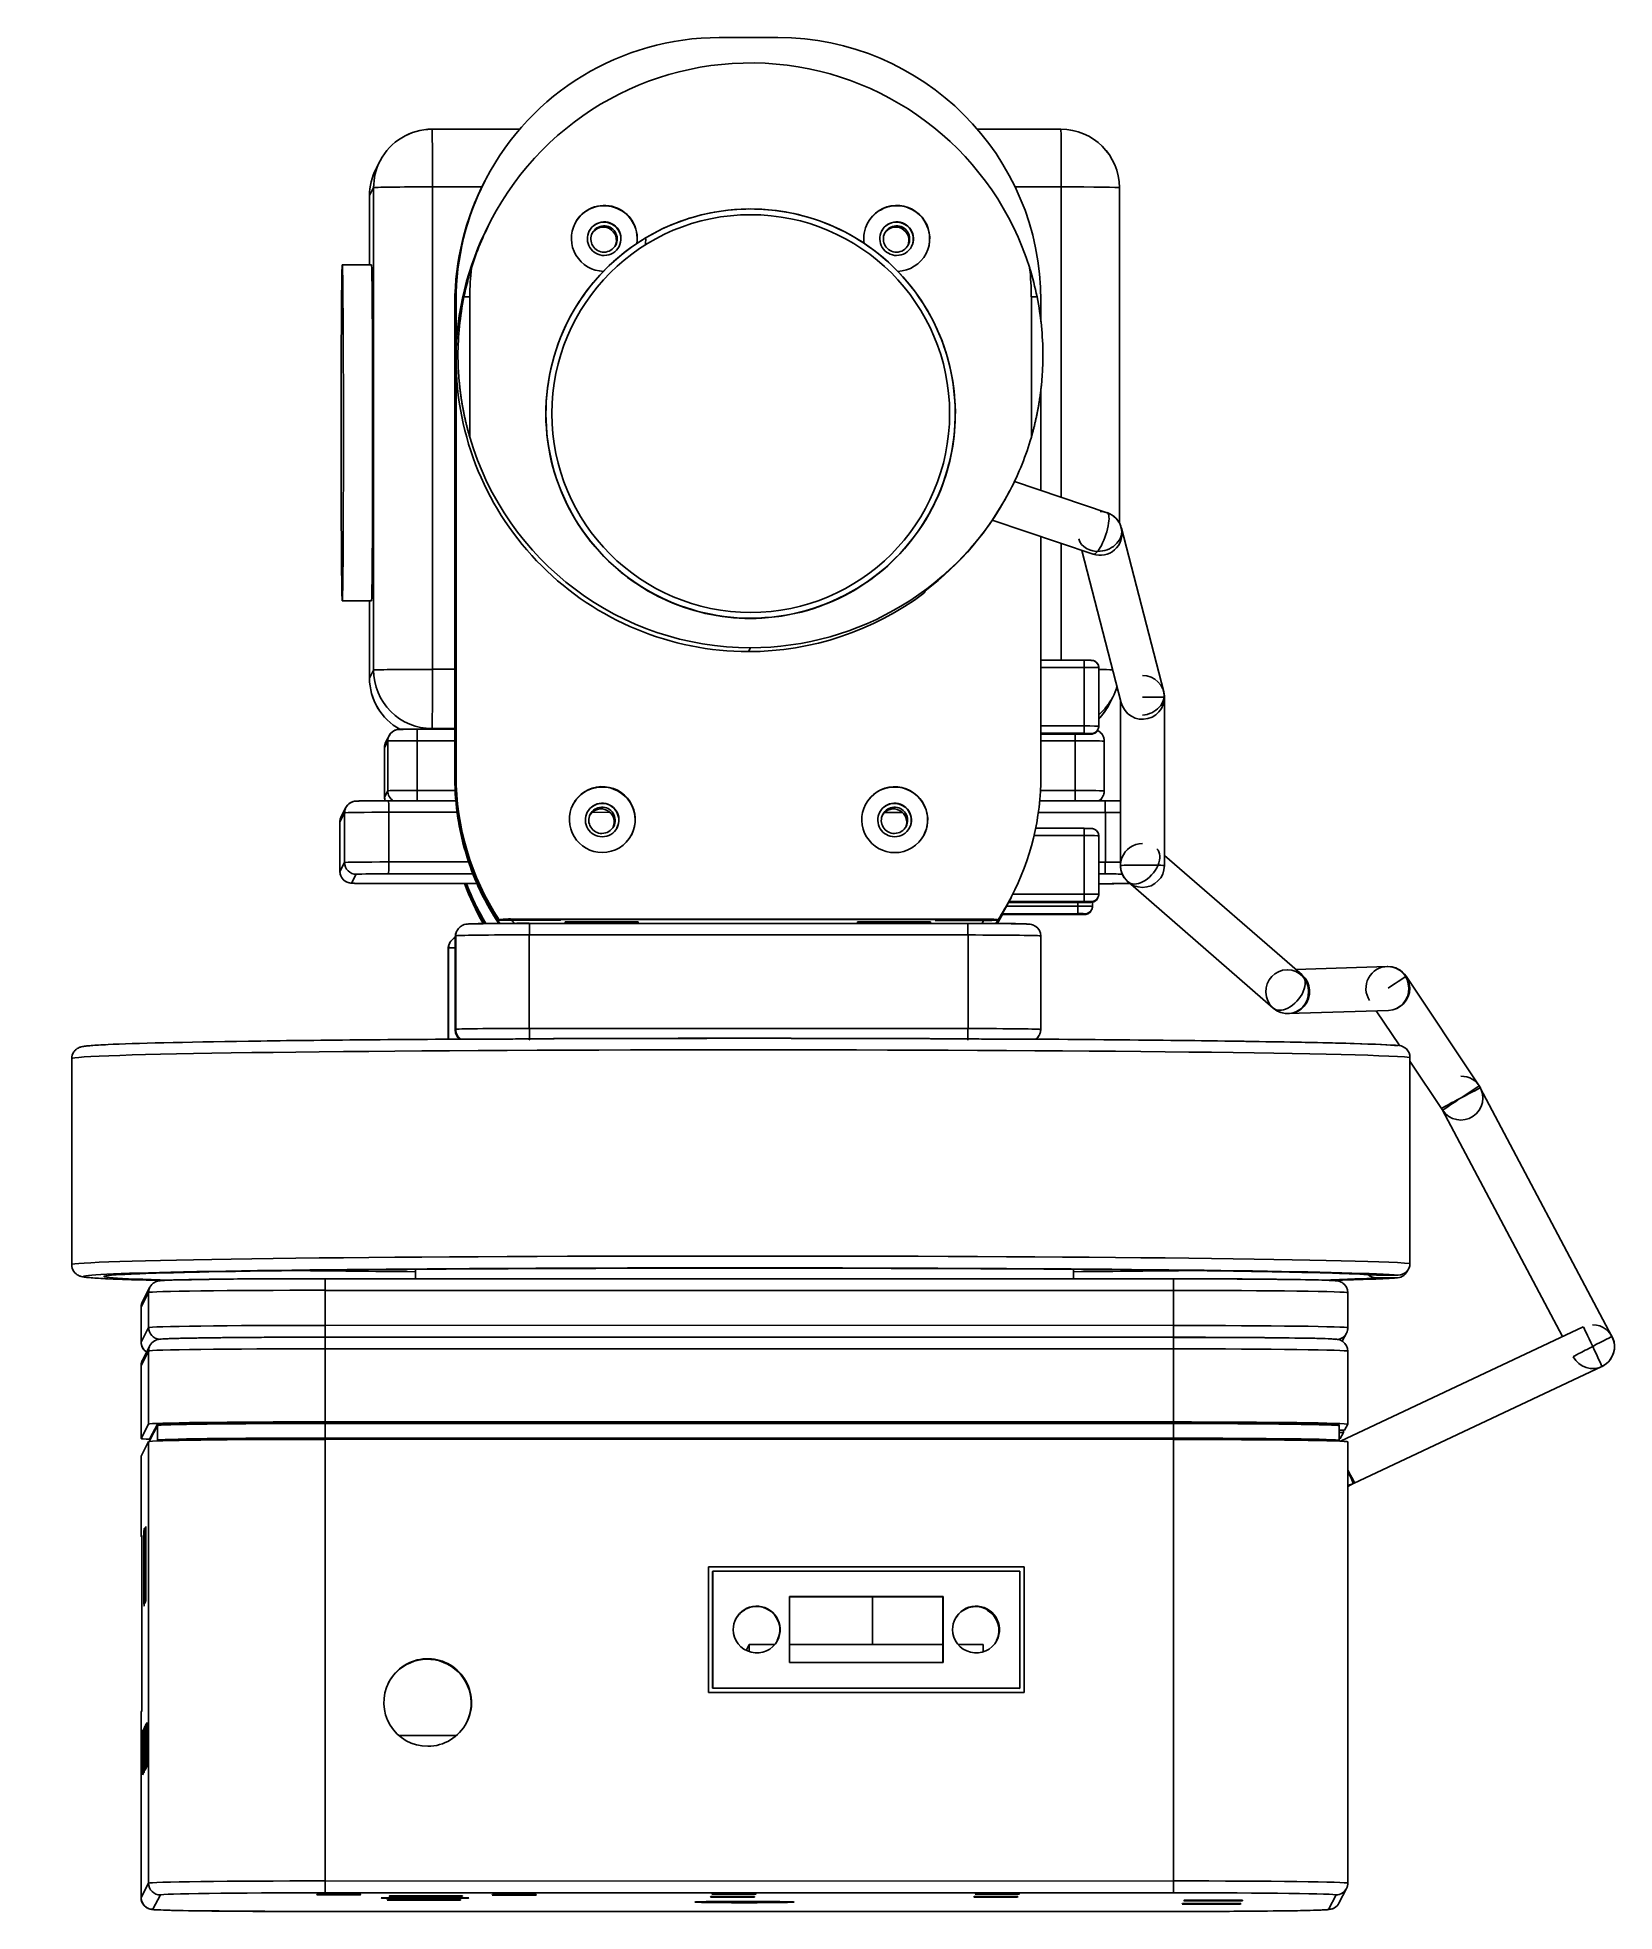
# Model space of a CAD drawing. Header units: millimetres. Extents: x -55 to 53, y -64 to 64.
import ezdxf

# ---------------------------------------------------------------- set-up
doc = ezdxf.new("R2010")
doc.units = ezdxf.units.MM
doc.layers.add('visible', color=7, linetype='Continuous')

msp = doc.modelspace()

# ---------------------------------------------------------------- linework, layer by layer
at = {"layer": 'visible'}
for p, q in [((-4.47, 64.04), (-8.47, 64.04)), ((-28.11, 57.77), (-22.12, 57.77)), ((-28.11, 57.77), (-22.12, 57.77)), ((9.19, 57.77), (14.89, 57.77)), ((9.19, 57.77), (14.89, 57.77)), ((-31.94, 55.07), (-31.66, 55.61)), ((-24.49, 54.24), (-24.52, 54.18)), ((-24.44, 54.34), (-24.48, 54.26)), ((-32.39, 53.23), (-32.11, 53.77)), ((-32.39, 48.5), (-32.39, 53.23)), ((-32.39, 48.5), (-32.39, 53.22)), ((-32.11, 20.77), (-32.11, 53.77)), ((-28.08, 20.83), (-28.08, 53.82)), ((-28.08, 53.82), (-24.7, 53.82)), ((11.77, 53.82), (14.92, 53.82)), ((14.92, 32.6), (14.92, 53.82)), ((18.89, 30.84), (18.89, 53.77)), ((18.89, 30.84), (18.89, 53.77)), ((-24.22, 51.26), (-24.08, 51.52)), ((-34.25, 48.5), (-32.25, 48.5)), ((-25.53, 36.71), (-25.53, 46.3)), ((12.87, 46.3), (12.87, 36.7)), ((-26.55, 45.89), (-26.52, 45.94)), ((-26.55, 13.39), (-26.55, 45.89)), ((-26.55, 13.39), (-26.55, 45.89)), ((-26.52, 13.45), (-26.52, 45.94)), ((-26.51, 45.96), (-26.47, 46.04)), ((-26.51, 13.47), (-26.51, 45.96)), ((-26.51, 13.47), (-26.51, 45.96)), ((-26.47, 46.04), (-26.47, 42.04)), ((13.53, 46.04), (13.53, 44.6)), ((-18.75, 44.76), (-18.75, 44.77)), ((13.66, 42.32), (13.66, 42.26)), ((-26.47, 42.04), (-26.47, 13.55)), ((13.53, 40), (13.53, 33.07)), ((11.72, 33.68), (18.05, 31.54)), ((11.36, 32.98), (11.42, 33.09)), ((6.09, 31.85), (6.1, 31.86)), ((10.2, 31.03), (17.09, 28.7)), ((13.53, 29.9), (13.53, 13.54)), ((19.03, 30.49), (21.92, 19.29)), ((14.92, 21.45), (14.92, 29.43)), ((16.32, 28.96), (19.01, 18.54)), ((5.53, 26.04), (5.61, 26.2)), ((-34.25, 25.5), (-32.25, 25.5)), ((-32.39, 20.23), (-32.39, 25.5)), ((-32.39, 20.23), (-32.39, 25.5)), ((-6.47, 22.04), (-6.33, 22.3)), ((-32.39, 20.23), (-32.11, 20.77)), ((-28.08, 20.83), (-26.55, 20.83)), ((16.48, 21.45), (13.53, 21.45)), ((16.48, 21.45), (13.53, 21.45)), ((16.49, 20.95), (13.53, 20.95)), ((16.49, 16.95), (16.49, 20.95)), ((17.48, 16.94), (17.48, 20.94)), ((17.48, 16.94), (17.48, 20.94)), ((18.16, 18.38), (18.44, 18.93)), ((18.97, 18.72), (18.97, 7.41)), ((21.97, 18.91), (21.97, 7.41)), ((-26.55, 16.73), (-29.13, 16.73)), ((-26.55, 16.73), (-29.13, 16.73)), ((-28.13, 16.73), (-28.11, 16.77)), ((-28.11, 16.77), (-26.55, 16.77)), ((16.49, 16.95), (13.53, 16.95)), ((17.4, 16.66), (17.42, 16.71)), ((-31.14, 15.92), (-31.36, 15.49)), ((-31.36, 12.09), (-31.36, 15.49)), ((-31.36, 12.09), (-31.36, 15.49)), ((-31.05, 16.28), (-31.27, 15.86)), ((-31.14, 12.52), (-31.14, 15.92)), ((-26.55, 15.94), (-29.12, 15.94)), ((-29.12, 12.54), (-29.12, 15.94)), ((16.48, 16.45), (13.53, 16.45)), ((13.53, 16.43), (15.97, 16.43)), ((13.53, 16.4), (15.96, 16.4)), ((13.53, 16.38), (16.45, 16.38)), ((13.53, 16.38), (16.45, 16.38)), ((15.87, 15.94), (13.53, 15.94)), ((15.87, 12.54), (15.87, 15.94)), ((15.97, 16.43), (15.96, 16.4)), ((15.96, 16.4), (15.96, 16.43)), ((16.95, 16.39), (16.98, 16.44)), ((17.86, 12.51), (17.86, 15.91)), ((17.86, 12.51), (17.86, 15.91)), ((-26.55, 13.39), (-26.52, 13.45)), ((-26.51, 13.47), (-26.47, 13.55)), ((-31.14, 12.52), (-31.36, 12.09)), ((-26.48, 11.84), (-31.08, 11.84)), ((-26.48, 11.84), (-31.08, 11.84)), ((-26.53, 12.54), (-29.12, 12.54)), ((17.92, 11.83), (13.45, 11.83)), ((17.92, 11.83), (13.45, 11.83)), ((15.87, 12.54), (13.51, 12.54)), ((17.61, 11.83), (17.77, 12.14)), ((-34.09, 11.01), (-34.41, 10.4)), ((-34.41, 7), (-34.41, 10.4)), ((-34.41, 7), (-34.41, 10.4)), ((-34, 11.38), (-34.32, 10.77)), ((-34.09, 7.61), (-34.09, 11.01)), ((-31.07, 7.65), (-31.07, 11.05)), ((-26.4, 11.05), (-31.07, 11.05)), ((-15.95, 11.04), (-17.16, 11.05)), ((4.05, 11.04), (2.84, 11.04)), ((17.93, 11.04), (13.36, 11.04)), ((17.93, 7.64), (17.93, 11.04)), ((16.49, 9.45), (13.06, 9.45)), ((16.48, 9.95), (13.17, 9.95)), ((16.48, 9.95), (13.17, 9.95)), ((16.49, 5.45), (16.49, 9.45)), ((17.48, 5.44), (17.48, 9.44)), ((17.48, 5.44), (17.48, 9.44)), ((21.97, 8.1), (31.38, -0.08)), ((-34.09, 7.61), (-34.41, 7)), ((-33.29, 6.81), (-33.61, 6.2)), ((-25.31, 6.84), (-31.08, 6.84)), ((-25.61, 7.65), (-31.07, 7.65)), ((17.93, 7.64), (17.48, 7.64)), ((17.92, 6.83), (17.48, 6.83)), ((-25.04, 6.17), (-31.42, 6.17)), ((-31.42, 6.17), (-25.04, 6.17)), ((11.51, 5.25), (11.47, 5.17)), ((16.49, 5.45), (11.61, 5.45)), ((17.4, 5.16), (17.42, 5.21)), ((17.58, 6.16), (17.48, 6.16)), ((17.48, 6.16), (17.58, 6.16)), ((19.48, 6.28), (29.41, -2.35)), ((10.88, 4.12), (16.05, 4.11)), ((16.02, 4.05), (10.88, 4.05)), ((16.02, 4.05), (10.88, 4.05)), ((10.89, 4.05), (10.92, 4.11)), ((11.17, 4.62), (16.05, 4.62)), ((11.35, 4.94), (11.32, 4.89)), ((11.32, 4.88), (16.45, 4.88)), ((11.32, 4.88), (16.45, 4.88)), ((16.48, 4.95), (11.35, 4.95)), ((12.53, 4.07), (12.54, 4.1)), ((12.53, 4.07), (15.53, 4.07)), ((12.54, 4.1), (15.54, 4.1)), ((12.97, 4.93), (12.96, 4.9)), ((12.96, 4.9), (15.96, 4.9)), ((12.97, 4.93), (15.97, 4.93)), ((15.53, 4.07), (15.54, 4.1)), ((15.53, 4.07), (15.53, 4.1)), ((15.97, 4.93), (15.96, 4.9)), ((15.96, 4.9), (15.96, 4.93)), ((16.05, 4.62), (16.05, 4.88)), ((16.55, 4.11), (16.52, 4.06)), ((16.95, 4.89), (16.98, 4.94)), ((16.99, 4.38), (16.96, 4.33)), ((17.05, 4.61), (17.05, 4.9)), ((17.05, 4.61), (17.05, 4.9)), ((-26.49, 2.6), (-26.52, 2.54)), ((-26.49, -3.8), (-26.49, 2.6)), ((-26.4, 2.96), (-26.43, 2.91)), ((-23.57, 3.74), (-23.61, 3.67)), ((9.81, 3.74), (-22.75, 3.75)), ((-22.65, 3.66), (-19.32, 3.66)), ((8.53, 3.45), (-21.46, 3.45)), ((8.53, 3.45), (-21.46, 3.45)), ((-21.46, -3.74), (-21.46, 2.66)), ((8.54, 2.66), (-21.46, 2.66)), ((-19.84, 3.71), (-19.86, 3.67)), ((6.87, 3.7), (-19.84, 3.71)), ((-14.02, 3.56), (-19.01, 3.56)), ((-19.01, 3.45), (-19.01, 3.56)), ((-14.02, 3.45), (-14.02, 3.56)), ((5.98, 3.55), (0.99, 3.55)), ((0.99, 3.45), (0.99, 3.55)), ((5.98, 3.45), (5.98, 3.55)), ((6.29, 3.65), (9.62, 3.65)), ((6.87, 3.7), (6.85, 3.66)), ((8.54, -3.74), (8.54, 2.66)), ((10.63, 3.74), (10.59, 3.66)), ((13.51, -3.81), (13.51, 2.59)), ((13.51, -3.81), (13.51, 2.59)), ((-27.01, 1.71), (-26.98, 1.76)), ((-27.01, -4.47), (-27.01, 1.71)), ((-27.01, -4.47), (-27.01, 1.71)), ((-26.98, -4.47), (-26.98, 1.76)), ((-26.92, 2.08), (-26.89, 2.13)), ((-26.52, -3.86), (-26.52, 2.54)), ((-26.52, -3.86), (-26.52, 2.54)), ((30.94, 0.3), (37.2, 0.5)), ((38.5, -0.17), (43.5, -7.67)), ((30.44, -2.72), (37.3, -2.5)), ((36.46, -2.53), (38.06, -4.92)), ((-26.49, -3.8), (-26.52, -3.86)), ((8.54, -3.74), (-21.46, -3.74)), ((13.39, -4.23), (13.42, -4.18)), ((-52.75, -19.9), (-52.75, -5.8)), ((38.76, -19.81), (38.76, -5.71)), ((38.76, -5.97), (41, -9.34)), ((43.57, -7.8), (52.57, -24.8)), ((40.96, -9.27), (49.19, -24.81)), ((-29.25, -20.86), (-29.25, -20.21)), ((15.75, -20.86), (15.75, -20.21)), ((-47.4, -21.43), (-47.92, -22.42)), ((22.58, -20.86), (-35.42, -20.86)), ((22.58, -20.86), (-35.42, -20.86)), ((-35.41, -24.04), (-35.41, -21.65)), ((22.59, -21.65), (-35.41, -21.65)), ((22.59, -24.05), (22.59, -21.65)), ((36.44, -20.79), (37.86, -20.79)), ((36.53, -20.61), (37.95, -20.61)), ((-47.49, -21.8), (-48.01, -22.79)), ((-48.01, -25.19), (-48.01, -22.79)), ((-48.01, -25.19), (-48.01, -22.79)), ((-47.49, -24.2), (-47.49, -21.8)), ((34.51, -24.21), (34.51, -21.81)), ((-47.49, -24.2), (-48.01, -25.19)), ((22.59, -24.05), (-35.41, -24.04)), ((50.61, -24.15), (34, -31.96)), ((-47.4, -25.43), (-47.92, -26.42)), ((22.58, -24.86), (-35.42, -24.86)), ((22.58, -24.86), (-35.42, -24.86)), ((34.13, -25.13), (34.42, -24.58)), ((-47.49, -25.8), (-48.01, -26.79)), ((-48.01, -31.79), (-48.01, -26.79)), ((-48.01, -31.79), (-48.01, -26.79)), ((-47.49, -30.8), (-47.49, -25.8)), ((-35.41, -30.64), (-35.41, -25.64)), ((22.59, -25.65), (-35.41, -25.64)), ((22.59, -30.65), (22.59, -25.65)), ((34.51, -30.81), (34.51, -25.81)), ((51.89, -26.86), (34.89, -34.86)), ((22.58, -30.66), (-35.42, -30.65)), ((-35.42, -31.75), (-35.42, -30.75)), ((22.58, -30.76), (-35.42, -30.75)), ((22.59, -30.65), (-35.41, -30.64)), ((22.58, -31.76), (22.58, -30.76)), ((-48.01, -31.79), (-47.49, -30.8)), ((-48.01, -32.99), (-47.49, -32)), ((-47.49, -62.2), (-47.49, -32)), ((-46.89, -30.9), (-47.41, -31.89)), ((-47.41, -31.98), (-47.41, -31.89)), ((-47.41, -31.98), (-47.41, -31.89)), ((-46.88, -30.8), (-47.4, -31.79)), ((-46.89, -31.9), (-46.92, -31.95)), ((-46.89, -31.9), (-46.89, -30.9)), ((22.58, -31.76), (-35.42, -31.75)), ((22.59, -31.85), (-35.41, -31.84)), ((-35.41, -62.04), (-35.41, -31.84)), ((22.59, -62.05), (22.59, -31.85)), ((33.91, -31.9), (33.91, -30.91)), ((33.91, -31.91), (33.91, -30.91)), ((33.91, -31.22), (34.29, -31.22)), ((33.91, -31.38), (34.21, -31.38)), ((33.99, -31.79), (34.21, -31.38)), ((34.21, -31.22), (34.21, -31.38)), ((34.29, -31.22), (34.51, -30.81)), ((34.51, -62.2), (34.51, -32.01)), ((-48.01, -38.49), (-48.01, -32.99)), ((-48.01, -38.49), (-48.01, -32.99)), ((34.93, -34.84), (34.51, -35.07)), ((-48.01, -38.49), (-47.96, -38.41)), ((-47.96, -38.41), (-47.96, -50.41)), ((-47.8, -37.94), (-47.8, -37.94)), ((-47.79, -43.11), (-47.77, -37.98)), ((-47.79, -38.41), (-47.79, -39.13)), ((-47.77, -37.98), (-47.77, -37.97)), ((-47.77, -37.97), (-47.75, -43.05)), ((-47.77, -37.98), (-47.77, -37.98)), ((-47.75, -37.94), (-47.74, -37.92)), ((-47.75, -43.04), (-47.75, -37.94)), ((-47.74, -37.94), (-47.75, -37.94)), ((-47.74, -37.92), (-47.73, -41.38)), ((-47.73, -41.38), (-47.72, -37.89)), ((-47.72, -37.89), (-47.72, -37.88)), ((-47.72, -37.88), (-47.72, -42.98)), ((-47.72, -37.89), (-47.72, -37.89)), ((-47.71, -37.86), (-47.7, -37.85)), ((-47.7, -40.22), (-47.71, -37.86)), ((-47.7, -37.86), (-47.71, -37.86)), ((-47.7, -39.73), (-47.69, -37.82)), ((-47.7, -37.85), (-47.7, -39.73)), ((-47.69, -37.82), (-47.68, -37.81)), ((-47.68, -37.81), (-47.69, -40.28)), ((-47.68, -37.82), (-47.69, -37.82)), ((-47.8, -38.68), (-47.81, -38.68)), ((-47.79, -38.51), (-47.8, -38.51)), ((-47.79, -38.66), (-47.79, -38.66)), ((-47.77, -38.66), (-47.78, -41.21)), ((-47.77, -38.66), (-47.77, -38.66)), ((-47.76, -41.18), (-47.77, -38.66)), ((-47.74, -38.55), (-47.74, -43.03)), ((-47.74, -42.03), (-47.74, -38.55)), ((-47.74, -38.55), (-47.74, -38.55)), ((-47.72, -38.51), (-47.73, -42.02)), ((-47.72, -42.99), (-47.72, -38.51)), ((-47.72, -38.51), (-47.72, -38.51)), ((-47.69, -39.73), (-47.7, -39.73)), ((-47.81, -40.62), (-47.82, -40.62)), ((-47.71, -42.97), (-47.7, -40.22)), ((-47.7, -40.77), (-47.71, -42.96)), ((-47.69, -40.22), (-47.7, -40.22)), ((-47.69, -42.92), (-47.7, -40.77)), ((-47.69, -40.77), (-47.7, -40.77)), ((-47.69, -40.28), (-47.68, -42.91)), ((12.39, -40.55), (-9.21, -40.55)), ((-9.21, -40.55), (-9.21, -49.15)), ((12.37, -40.58), (-9.21, -40.57)), ((-8.93, -40.87), (-8.91, -40.85)), ((-8.93, -48.87), (-8.93, -40.87)), ((12.09, -40.85), (-8.91, -40.85)), ((-8.91, -48.85), (-8.91, -40.85)), ((12.09, -48.85), (12.09, -40.85)), ((12.37, -40.58), (12.39, -40.55)), ((12.37, -49.15), (12.37, -40.58)), ((12.39, -40.55), (12.39, -49.15)), ((-47.79, -42), (-47.79, -42.72)), ((-47.78, -41.21), (-47.76, -41.18)), ((-47.76, -41.21), (-47.78, -41.21)), ((-47.76, -41.76), (-47.78, -41.79)), ((-47.78, -41.79), (-47.78, -43.1)), ((-47.76, -41.18), (-47.76, -41.18)), ((-47.76, -43.06), (-47.76, -41.76)), ((-47.76, -41.76), (-47.76, -41.76)), ((-47.73, -42.02), (-47.74, -42.03)), ((-47.73, -41.38), (-47.73, -41.38)), ((-47.8, -42.55), (-47.81, -42.55)), ((-47.79, -42.67), (-47.8, -42.67)), ((-47.79, -42.5), (-47.79, -42.5)), ((-47.78, -43.1), (-47.79, -43.11)), ((-47.75, -43.05), (-47.76, -43.06)), ((-47.74, -43.03), (-47.75, -43.04)), ((-47.72, -42.98), (-47.72, -42.99)), ((-47.71, -42.96), (-47.71, -42.97)), ((-47.68, -42.91), (-47.69, -42.92)), ((-6.75, -43.53), (-6.73, -43.49)), ((6.84, -42.6), (-3.66, -42.6)), ((-3.66, -42.6), (-3.66, -47.1)), ((6.82, -42.63), (-3.66, -42.62)), ((2, -45.87), (2, -42.63)), ((6.82, -42.63), (6.84, -42.6)), ((6.82, -42.63), (6.82, -47.1)), ((6.84, -42.6), (6.84, -47.1)), ((9.85, -43.48), (9.85, -43.53)), ((9.85, -43.53), (9.87, -43.49)), ((-6.59, -46.19), (-6.43, -45.87)), ((-6.43, -46.36), (-6.43, -45.87)), ((-4.69, -45.87), (-6.43, -45.87)), ((6.82, -45.88), (-3.66, -45.87)), ((9.57, -45.88), (7.86, -45.88)), ((9.57, -46.37), (9.57, -45.88)), ((-6.59, -46.3), (-6.59, -46.19)), ((6.84, -47.1), (-3.66, -47.1)), ((12.39, -49.15), (-9.21, -49.15)), ((-8.93, -48.87), (-8.91, -48.85)), ((12.07, -48.88), (-8.93, -48.87)), ((12.09, -48.85), (-8.91, -48.85)), ((12.07, -48.88), (12.09, -48.85)), ((-48.01, -50.49), (-47.96, -50.41)), ((-48.01, -63.18), (-48.01, -50.49)), ((-48.01, -63.19), (-48.01, -50.49)), ((-47.63, -51.26), (-47.6, -51.2)), ((-47.63, -51.26), (-47.63, -54.26)), ((-47.63, -51.26), (-47.6, -51.26)), ((-47.6, -51.2), (-47.6, -54.2)), ((-47.9, -51.78), (-47.87, -51.72)), ((-47.9, -51.78), (-47.9, -54.78)), ((-47.9, -51.78), (-47.87, -51.78)), ((-47.87, -51.72), (-47.87, -54.72)), ((-47.83, -51.65), (-47.8, -51.59)), ((-47.83, -51.65), (-47.83, -54.65)), ((-47.83, -51.65), (-47.8, -51.65)), ((-47.8, -51.59), (-47.8, -54.59)), ((-47.77, -51.52), (-47.73, -51.46)), ((-47.77, -51.52), (-47.77, -54.52)), ((-47.77, -51.52), (-47.73, -51.52)), ((-47.73, -51.46), (-47.73, -54.46)), ((-47.7, -51.39), (-47.66, -51.33)), ((-47.7, -51.39), (-47.7, -54.39)), ((-47.7, -51.39), (-47.66, -51.39)), ((-47.66, -51.33), (-47.66, -54.33)), ((-47.9, -54.78), (-47.87, -54.72)), ((-47.83, -54.65), (-47.8, -54.59)), ((-47.77, -54.52), (-47.73, -54.46)), ((-47.7, -54.39), (-47.66, -54.33)), ((-47.63, -54.26), (-47.6, -54.2)), ((-47.49, -62.2), (-48.01, -63.18)), ((22.59, -62.05), (-35.41, -62.04)), ((33.9, -63.56), (34.42, -62.57)), ((-46.69, -63), (-47.21, -63.98)), ((-35.98, -62.97), (-36, -63)), ((-36, -63), (-33, -63)), ((-35.98, -62.97), (-32.98, -62.97)), ((22.58, -62.86), (-35.42, -62.85)), ((-32.98, -62.97), (-33, -63)), ((-33, -63), (-33, -62.97)), ((-31.16, -63.32), (-31.17, -63.35)), ((-31.17, -63.35), (-26.17, -63.35)), ((-31.16, -63.32), (-26.16, -63.32)), ((-31.03, -63.07), (-31.04, -63.09)), ((-31.04, -63.09), (-26.04, -63.09)), ((-31.03, -63.07), (-26.03, -63.07)), ((-26.16, -63.32), (-26.17, -63.35)), ((-26.17, -63.35), (-26.17, -63.32)), ((-26.03, -63.07), (-26.04, -63.09)), ((-26.04, -63.09), (-26.04, -63.07)), ((-23.98, -62.97), (-24, -63.01)), ((-24, -63.01), (-21, -63.01)), ((-23.98, -62.97), (-20.98, -62.97)), ((-20.98, -62.97), (-21, -63.01)), ((-21, -63.01), (-21, -62.97)), ((-9.07, -63.15), (-9.05, -63.11)), ((-9.07, -63.15), (-6.07, -63.15)), ((-9.05, -63.11), (-6.05, -63.11)), ((-8.97, -62.96), (-8.95, -62.92)), ((-8.97, -62.96), (-5.97, -62.96)), ((-8.95, -62.92), (-5.95, -62.92)), ((-6.07, -63.15), (-6.05, -63.11)), ((-6.07, -63.15), (-6.07, -63.11)), ((-5.97, -62.96), (-5.95, -62.92)), ((-5.97, -62.96), (-5.97, -62.92)), ((8.93, -63.15), (8.95, -63.11)), ((8.93, -63.15), (11.93, -63.15)), ((8.95, -63.11), (11.95, -63.11)), ((9.03, -62.96), (9.05, -62.92)), ((9.03, -62.96), (12.03, -62.96)), ((9.05, -62.92), (12.05, -62.92)), ((11.93, -63.15), (11.95, -63.11)), ((11.93, -63.15), (11.93, -63.11)), ((12.03, -62.96), (12.05, -62.92)), ((12.03, -62.96), (12.03, -62.92)), ((23.2, -63.59), (23.18, -63.63)), ((23.18, -63.63), (27.18, -63.63)), ((23.2, -63.59), (27.2, -63.59)), ((23.32, -63.36), (23.3, -63.4)), ((23.3, -63.4), (27.3, -63.4)), ((23.32, -63.36), (27.32, -63.36)), ((27.2, -63.59), (27.18, -63.63)), ((27.18, -63.63), (27.18, -63.59)), ((27.32, -63.36), (27.3, -63.4)), ((27.3, -63.4), (27.3, -63.36)), ((33.19, -63.99), (33.71, -63)), ((-36.08, -64.13), (21.92, -64.14)), ((-36.08, -64.13), (21.92, -64.14))]:
    msp.add_line(p, q, dxfattribs=at)
for centre, radius, start, end in [((-28.11, 53.77), 4, 449.995, 512.5578), ((14.89, 53.77), 4, 360, 449.995), ((-28.39, 53.22), 4, 152.5578, 180), ((17.57, 30.12), 1.5, 251.3321, 431.3321), ((17.57, 30.12), 1.5, 374.469, 449.995), ((-28.39, 20.23), 4, 180, 241.2816), ((14.89, 20.77), 4, 332.5578, 343.597), ((20.47, 18.91), 1.5, 194.469, 374.469), ((20.47, 18.91), 1.5, 360, 449.995), ((14.61, 20.22), 4, 315.8733, 332.5578), ((20.47, 7.41), 1.5, 449.995, 589.0127), ((20.47, 7.41), 1.5, 180, 360), ((30.4, -1.22), 1.5, 451.7839, 631.7839), ((37.25, -1), 1.5, 449.995, 573.6902), ((37.25, -1), 1.5, 449.995, 451.7839), ((37.25, -1), 1.5, 271.7839, 449.995), ((37.25, -1), 1.5, 393.6902, 449.995), ((30.4, -1.22), 1.5, 229.0127, 409.0127), ((42.25, -8.5), 1.5, 213.6902, 393.6902), ((42.25, -8.5), 1.5, 387.8976, 449.995), ((51.25, -25.5), 1.5, 295.1956, 449.995), ((51.25, -25.5), 1.5, 207.8976, 387.8976), ((34.25, -33.5), 1.5, 279.8563, 295.1956)]:
    msp.add_arc(centre, radius, start, end, dxfattribs=at)
for centre, major_axis, ratio, start_param, end_param in [((-8.47, 46.04), (-15.97, 8.3), 0.999893, -1.091883, 0), ((-6.33, 42.3), (17.75, -9.22), 0.999893, 0.782401, 3.141593), ((-4.47, 46.04), (-15.97, 8.3), 0.999893, -2.662679, -1.091883), ((-28.11, 53.77), (3.55, -1.84), 0.999893, 2.04971, 3.141593), ((-28.11, 53.77), (0, -4), 0.006749, -3.141593, -3.128593), ((-28.11, 53.77), (0, -4), 0.006749, -4.69939, -3.141593), ((14.89, 53.77), (3.55, -1.84), 0.999893, 0.479089, 2.049534), ((14.89, 53.77), (0, 4), 0.006749, 4.725388, 6.283185), ((14.89, 53.77), (0, 4), 0.006749, 0, 0.012999), ((-28.11, 53.77), (3.55, -1.84), 0.999893, 3.141593, 3.620506), ((-28.39, 53.22), (3.55, -1.84), 0.999893, 3.141593, 3.620506), ((-8.55, 45.88), (-15.97, 8.3), 0.999893, -6.283185, -5.804272), ((-8.52, 45.94), (-15.97, 8.3), 0.999893, -6.283185, -5.804272), ((-8.51, 45.96), (-15.97, 8.3), 0.999893, -6.283185, -5.804272), ((-8.47, 46.04), (-15.97, 8.3), 0.999893, -6.283185, -5.804272), ((-8.52, 45.94), (-15.97, 8.3), 0.999893, -0.000651, 0), ((-6.33, 38.32), (12.42, -6.45), 0.999893, 0, 3.141593), ((-28.39, 53.22), (4, 0), 0.012999, -3.148343, -3.141593), ((-28.39, 53.22), (4, 0), 0.012999, -3.141593, -3.134843), ((-28.11, 53.77), (-4, 0), 0.012999, 4.705639, 6.276435), ((-6.32, 38.32), (12.07, -6.27), 0.999893, 5.191303, 11.474488), ((-16.33, 50.3), (2, -1.04), 0.999893, 0.322041, 3.141593), ((-16.34, 50.28), (2, -1.04), 0.999893, 0.329696, 3.135733), ((3.67, 50.3), (2, -1.04), 0.999893, 0, 3.141593), ((3.66, 50.28), (2, -1.04), 0.999893, 0.005859, 3.135733), ((14.89, 53.77), (-4, 0), 0.012999, 3.141593, 4.705639), ((14.89, 53.77), (-4, 0), 0.012999, 3.134843, 3.141593), ((-6.33, 42.3), (17.75, -9.22), 0.999893, 3.141593, 3.317019), ((-16.33, 50.3), (2, -1.04), 0.999893, 3.141593, 5.168425), ((-16.35, 50.26), (1.02, -0.53), 0.999893, 0.008279, 3.133313), ((-16.34, 50.28), (1.02, -0.53), 0.999893, 0, 3.141593), ((-16.35, 50.26), (0.799, -0.415), 0.999893, 0, 3.141593), ((3.67, 50.3), (2, -1.04), 0.999893, 3.141593, 3.773309), ((3.65, 50.26), (1.02, -0.53), 0.999893, 0.008279, 3.133313), ((3.66, 50.28), (1.02, -0.53), 0.999893, 0, 3.141593), ((3.65, 50.26), (0.799, -0.415), 0.999893, 0, 3.141593), ((-6.47, 42.04), (17.75, -9.22), 0.999893, 3.141593, 3.620506), ((-16.34, 50.28), (1.02, -0.53), 0.999893, 3.141593, 5.191303), ((-16.35, 50.26), (0.799, -0.415), 0.999893, 3.141593, 5.191303), ((-16.4, 50.17), (0.799, -0.415), 0.999893, 0.056995, 3.084598), ((-16.35, 50.26), (2.53, -1.31), 0.999893, 0.334897, 0.480213), ((3.66, 50.28), (1.02, -0.53), 0.999893, 3.141593, 5.191303), ((3.65, 50.26), (0.799, -0.415), 0.999893, 3.141593, 5.191303), ((3.6, 50.17), (0.799, -0.415), 0.999893, 0.056995, 3.084598), ((-16.35, 50.26), (0.799, -0.415), 0.999893, 5.191303, 6.283185), ((-16.34, 50.28), (1.02, -0.53), 0.999893, 5.191303, 6.283185), ((3.65, 50.26), (0.799, -0.415), 0.999893, 5.191303, 6.283185), ((3.66, 50.28), (1.02, -0.53), 0.999893, 5.191303, 6.283185), ((3.67, 50.3), (2, -1.04), 0.999893, 5.219485, 6.283185), ((-34.25, 37), (0, -11.5), 0.006749, -3.141593, 0), ((-34.25, 37), (0, -11.5), 0.006749, -4.69939, -3.141593), ((-32.25, 37), (0, -11.5), 0.006749, -4.69939, -3.141593), ((-8.33, 46.3), (-15.26, 7.93), 0.999893, -5.919468, -5.804272), ((-4.33, 46.3), (-15.26, 7.93), 0.999893, -2.662679, -2.547483), ((-25.54, 46.29), (0.8, 0), 0.012999, -4.719139, -4.201422), ((12.86, 46.29), (-0.8, 0), 0.012999, 4.187922, 4.705639), ((-25.75, 45.89), (-0.8, 0), 0.012999, 6.276435, 6.283185), ((-25.75, 45.89), (-0.8, 0), 0.012999, 0, 0.00675), ((-25.72, 45.94), (0.8, 0), 0.012999, -3.306093, -3.148343), ((-25.71, 45.96), (-0.8, 0), 0.012999, 6.276435, 6.283185), ((-25.71, 45.96), (-0.8, 0), 0.012999, 0, 0.00675), ((-6.33, 38.31), (12.42, -6.45), 0.999893, 3.141593, 5.191303), ((-6.33, 38.32), (12.42, -6.45), 0.999893, 3.141593, 5.191303), ((-6.47, 42.04), (17.75, -9.22), 0.999893, 3.620506, 5.191303), ((-34.25, 37), (0, -11.5), 0.006749, -6.283185, -4.69939), ((-32.25, 37), (0, -11.5), 0.006749, -6.283185, -4.69939), ((-6.33, 42.3), (17.75, -9.22), 0.999893, 3.9043, 5.191303), ((-6.33, 42.3), (17.75, -9.22), 0.999893, 0, 0.195119), ((-6.33, 42.3), (17.75, -9.22), 0.999893, 5.191303, 6.283185), ((-6.39, 42.2), (17.75, -9.22), 0.999893, 5.834804, 6.283185), ((-6.33, 38.32), (12.42, -6.45), 0.999893, 5.191303, 6.283185), ((-6.33, 38.31), (12.42, -6.45), 0.999893, 5.191303, 6.283185), ((17.57, 30.12), (-0.48, -1.42), 0.26886, -5.372133, -3.141593), ((17.57, 30.12), (-1.45, -0.37), 0.808044, -6.283185, -4.914085), ((17.57, 30.12), (-1.45, -0.37), 0.808044, -4.914085, -3.141593), ((17.57, 30.12), (-0.48, -1.42), 0.26886, -6.283185, -5.372133), ((-6.47, 42.04), (17.75, -9.22), 0.999893, 5.191303, 5.834804), ((-28.11, 20.77), (-4, 0), 0.012999, 4.705639, 6.276435), ((-28.11, 20.77), (-3.55, 1.84), 0.999893, -5.804272, -4.233475), ((-28.11, 20.77), (0, 4), 0.006749, 3.154592, 4.725388), ((16.48, 20.95), (0, 0.5), 0.006749, 4.725388, 6.283185), ((16.48, 20.95), (0, 0.5), 0.006749, 0, 0.012999), ((16.48, 21.44), (-0.5, 0), 0.012999, 3.134843, 4.705464), ((16.48, 20.94), (-1, 0), 0.012999, 3.141593, 4.705639), ((16.98, 20.94), (0.444, -0.23), 0.999893, 0.479265, 2.04971), ((16.48, 20.94), (-1, 0), 0.012999, 3.134843, 3.141593), ((14.89, 20.77), (4, 0), 0.012999, -5.7986, -5.415939), ((-28.39, 20.23), (4, 0), 0.012999, -3.148343, -3.141593), ((-28.39, 20.23), (-3.55, 1.84), 0.999893, -5.804272, -4.734482), ((14.89, 20.77), (3.55, -1.84), 0.999893, 0, 0.192698), ((20.47, 18.91), (-1.45, -0.37), 0.808044, -4.914085, -3.141593), ((14.89, 20.77), (3.55, -1.84), 0.999893, 5.894871, 6.283185), ((14.61, 20.22), (3.55, -1.84), 0.999893, 5.991966, 6.283185), ((20.47, 18.91), (-1.5, 0), 0.012999, 3.141593, 4.705639), ((-30.34, 15.92), (-0.71, 0.369), 0.999893, -1.091883, 0), ((-29.14, 16.72), (-1.2, 0), 0.012999, 4.705639, 6.276435), ((-29.13, 15.93), (0, 0.8), 0.006749, 4.725388, 6.283185), ((-29.13, 15.93), (0, 0.8), 0.006749, 0, 0.012999), ((16.48, 16.95), (0, -0.5), 0.006749, -6.270186, -4.69939), ((16.48, 16.94), (-1, 0), 0.012999, 3.141593, 4.705639), ((16.98, 16.94), (-0.444, 0.23), 0.999893, -4.233475, -3.141593), ((16.98, 16.94), (-0.444, 0.23), 0.999893, -3.141593, -2.662679), ((16.48, 16.94), (-1, 0), 0.012999, 3.134843, 3.141593), ((-30.56, 15.49), (-0.71, 0.369), 0.999893, -6.283185, -5.804272), ((-29.36, 15.49), (-2, 0), 0.012999, 6.276435, 6.283185), ((-29.36, 15.49), (-2, 0), 0.012999, 0, 0.00675), ((-30.34, 15.92), (-0.71, 0.369), 0.999893, -6.283185, -5.804272), ((-29.14, 15.92), (-2, 0), 0.012999, 4.705639, 6.276435), ((15.87, 15.93), (0, 0.8), 0.006749, 4.725388, 5.314823), ((15.86, 15.91), (-2, 0), 0.012999, 3.141593, 4.705639), ((16.45, 16.39), (-0.5, 0), 0.012999, 1.564046, 3.134843), ((16.45, 16.88), (0, 0.5), 0.006749, 3.128593, 3.141593), ((16.45, 16.88), (0, 0.5), 0.006749, 3.141593, 3.154592), ((16.48, 16.44), (-0.5, 0), 0.012999, 3.134843, 4.705639), ((16.95, 16.89), (-0.444, 0.23), 0.999893, -4.233475, -3.141593), ((17.06, 15.91), (0.71, -0.369), 0.999893, 0.479353, 1.628876), ((15.86, 15.91), (-2, 0), 0.012999, 3.134843, 3.141593), ((-8.55, 13.39), (-15.97, 8.3), 0.999893, -5.804272, -5.218851), ((-25.75, 13.39), (-0.8, 0), 0.012999, 6.276435, 6.283185), ((-8.52, 13.44), (-15.97, 8.3), 0.999893, -5.804272, -5.215066), ((-8.51, 13.47), (-15.97, 8.3), 0.999893, -5.804272, -5.228545), ((-25.71, 13.47), (-0.8, 0), 0.012999, 6.276435, 6.283185), ((-8.47, 13.55), (-15.97, 8.3), 0.999893, -5.804272, -5.224687), ((-16.48, 10.52), (2, -1.04), 0.999893, 0.005859, 3.135733), ((-16.47, 10.55), (2, -1.04), 0.999893, 0, 3.141593), ((3.52, 10.52), (2, -1.04), 0.999893, 0.005859, 3.135733), ((3.53, 10.54), (2, -1.04), 0.999893, 0, 3.141593), ((-4.47, 13.55), (-15.97, 8.3), 0.999893, -3.141593, -2.662679), ((-33.29, 11.01), (-0.71, 0.369), 0.999893, -1.091883, 0), ((-31.09, 11.81), (-2.2, 0), 0.012999, 4.705639, 6.276435), ((-29.36, 12.09), (-2, 0), 0.012999, 6.276435, 6.283185), ((-30.56, 12.09), (0.71, -0.369), 0.999893, 3.620506, 3.940315), ((-29.14, 12.52), (-2, 0), 0.012999, 4.705639, 6.276435), ((-30.34, 12.52), (0.71, -0.369), 0.999893, 3.620506, 4.637281), ((-31.08, 11.04), (0, 0.8), 0.006749, 4.725388, 6.283185), ((-31.08, 11.04), (0, 0.8), 0.006749, 0, 0.012999), ((-29.13, 12.53), (0, -0.8), 0.006749, -5.767271, -4.69939), ((-16.47, 10.55), (2, -1.04), 0.999893, 3.141593, 5.191303), ((-16.48, 10.52), (1.02, -0.53), 0.999893, 0, 3.141593), ((-16.49, 10.51), (1.02, -0.53), 0.999893, 0.008279, 3.133313), ((3.53, 10.54), (2, -1.04), 0.999893, 3.141593, 5.191303), ((3.52, 10.52), (1.02, -0.53), 0.999893, 0, 3.141593), ((3.51, 10.5), (1.02, -0.53), 0.999893, 0.008279, 3.133313), ((15.86, 12.51), (-2, 0), 0.012999, 3.141593, 4.705639), ((15.87, 12.53), (0, -0.8), 0.006749, -5.767271, -4.69939), ((17.06, 12.51), (-0.71, 0.369), 0.999893, -3.679454, -3.141593), ((17.06, 12.51), (-0.71, 0.369), 0.999893, -3.141593, -2.662679), ((15.86, 12.51), (-2, 0), 0.012999, 3.134843, 3.141593), ((17.91, 11.8), (-2.2, 0), 0.012999, 4.211052, 4.705575), ((17.92, 11.03), (0, 0.8), 0.006749, 4.725388, 6.283185), ((17.92, 11.03), (0, 0.8), 0.006749, 0, 0.012999), ((-33.61, 10.4), (-0.71, 0.369), 0.999893, -6.283185, -5.804272), ((-31.41, 10.4), (-3, 0), 0.012999, 6.276435, 6.283185), ((-31.41, 10.4), (-3, 0), 0.012999, 0, 0.00675), ((-33.29, 11.01), (-0.71, 0.369), 0.999893, -6.283185, -5.804272), ((-31.09, 11.01), (-3, 0), 0.012999, 4.705639, 6.276435), ((-16.48, 10.52), (1.02, -0.53), 0.999893, 3.141593, 5.191303), ((-16.49, 10.5), (0.799, -0.415), 0.999893, 3.141593, 5.191303), ((-16.55, 10.38), (0.799, -0.415), 0.999893, 0.079018, 3.062574), ((-16.49, 10.5), (0.799, -0.415), 0.999893, 0, 3.141593), ((3.52, 10.52), (1.02, -0.53), 0.999893, 3.141593, 5.191303), ((3.51, 10.5), (0.799, -0.415), 0.999893, 3.141593, 5.191303), ((3.45, 10.38), (0.799, -0.415), 0.999893, 0.079018, 3.062574), ((3.51, 10.5), (0.799, -0.415), 0.999893, 0, 3.141593), ((17.91, 11), (-3, 0), 0.012999, 4.352213, 4.705639), ((-16.49, 10.5), (0.799, -0.415), 0.999893, 5.191303, 6.283185), ((-16.48, 10.52), (1.02, -0.53), 0.999893, 5.191303, 6.283185), ((-16.47, 10.55), (2, -1.04), 0.999893, 5.191303, 6.283185), ((3.51, 10.5), (0.799, -0.415), 0.999893, 5.191303, 6.283185), ((3.52, 10.52), (1.02, -0.53), 0.999893, 5.191303, 6.283185), ((3.53, 10.54), (2, -1.04), 0.999893, 5.191303, 6.283185), ((16.48, 9.45), (0, 0.5), 0.006749, 4.725388, 6.283185), ((16.48, 9.45), (0, 0.5), 0.006749, 0, 0.012999), ((16.48, 9.94), (-0.5, 0), 0.012999, 3.134843, 4.705464), ((16.48, 9.44), (-1, 0), 0.012999, 3.141593, 4.705639), ((16.98, 9.44), (0.444, -0.23), 0.999893, 0.479265, 2.04971), ((16.48, 9.44), (-1, 0), 0.012999, 3.134843, 3.141593), ((20.47, 7.41), (-0.98, -1.13), 0.60339, -4.218792, -3.141593), ((-33.61, 7), (0.71, -0.369), 0.999893, 3.620506, 5.191303), ((-31.41, 7), (-3, 0), 0.012999, 6.276435, 6.283185), ((-31.41, 7), (-3, 0), 0.012999, 0, 0.006758), ((-31.09, 7.61), (-3, 0), 0.012999, 4.705639, 6.276435), ((-33.29, 7.61), (0.71, -0.369), 0.999893, 3.620506, 5.191303), ((-31.09, 6.81), (-2.2, 0), 0.012999, 4.705639, 6.276435), ((-31.08, 7.64), (0, -0.8), 0.006749, -6.270186, -4.69939), ((17.92, 7.63), (0, -0.8), 0.006749, -6.270186, -4.69939), ((17.91, 6.8), (-2.2, 0), 0.012999, 4.148127, 4.705639), ((17.91, 7.6), (-3, 0), 0.012999, 4.352213, 4.705639), ((20.47, 7.41), (-1.5, 0), 0.012999, 4.705639, 6.283185), ((20.47, 7.41), (-0.98, -1.13), 0.60339, -5.313893, -4.218792), ((20.47, 7.41), (-1.5, 0), 0.012999, 3.141593, 4.705639), ((-31.41, 6.2), (-2.2, 0), 0.012999, 6.276435, 7.847232), ((-31.42, 6.97), (0, 0.8), 0.006749, 3.141593, 3.154592), ((-9.03, 12.45), (-15.97, 8.3), 0.999893, -5.447402, -5.279165), ((-8.99, 12.53), (-15.97, 8.3), 0.999893, -5.442619, -5.274061), ((-8.98, 12.56), (-15.97, 8.3), 0.999893, -5.441383, -5.272741), ((-8.95, 12.61), (-15.97, 8.3), 0.999893, -5.437982, -5.269103), ((-4.47, 13.55), (-15.97, 8.3), 0.999893, -3.242263, -3.141593), ((-4.51, 13.46), (-15.97, 8.3), 0.999893, -3.238406, -3.141593), ((16.48, 5.45), (0, -0.5), 0.006749, -6.270186, -4.69939), ((16.48, 5.44), (-1, 0), 0.012999, 3.141593, 4.705639), ((16.95, 5.39), (-0.444, 0.23), 0.999893, -4.233475, -3.141593), ((16.98, 5.44), (-0.444, 0.23), 0.999893, -4.233475, -3.141593), ((16.98, 5.44), (-0.444, 0.23), 0.999893, -3.141593, -2.662679), ((16.48, 5.44), (-1, 0), 0.012999, 3.134843, 3.141593), ((17.59, 6.19), (-2.2, 0), 0.012999, 1.564046, 2.719028), ((17.58, 6.96), (0, 0.8), 0.006749, 3.128593, 3.141593), ((17.58, 6.96), (0, 0.8), 0.006749, 3.141593, 3.154592), ((20.47, 7.41), (-0.98, -1.13), 0.60339, -6.283185, -5.313893), ((-4.52, 13.44), (-15.97, 8.3), 0.999893, -3.251838, -3.154489), ((-4.55, 13.39), (-15.97, 8.3), 0.999893, -3.248024, -3.154489), ((-4.95, 12.61), (-15.97, 8.3), 0.999893, -3.197253, -3.154489), ((-4.98, 12.55), (-15.97, 8.3), 0.999893, -3.193566, -3.154489), ((-4.99, 12.53), (-15.97, 8.3), 0.999893, -3.192227, -3.153427), ((-5.03, 12.45), (-15.97, 8.3), 0.999893, -3.187049, -3.148357), ((16.02, 4.06), (0.5, 0), 0.012999, -1.577546, -0.00675), ((16.02, 4.55), (0, 0.5), 0.006749, 3.128593, 3.141593), ((16.02, 4.55), (0, 0.5), 0.006749, 3.141593, 3.154592), ((16.05, 4.61), (1, 0), 0.012999, -6.283185, -4.719139), ((16.05, 4.61), (0, -0.5), 0.006749, -6.270186, -4.69939), ((16.05, 4.11), (0.5, 0), 0.012999, -6.289935, -4.719139), ((16.45, 4.89), (-0.5, 0), 0.012999, 1.564046, 3.134843), ((16.45, 5.38), (0, 0.5), 0.006749, 3.128593, 3.141593), ((16.45, 5.38), (0, 0.5), 0.006749, 3.141593, 3.154592), ((16.48, 4.94), (-0.5, 0), 0.012999, 3.134843, 4.705639), ((16.52, 4.56), (-0.444, 0.23), 0.999893, -4.233475, -3.141593), ((16.55, 4.61), (-0.444, 0.23), 0.999893, -4.233475, -3.141593), ((16.55, 4.61), (-0.444, 0.23), 0.999893, -3.141593, -2.662679), ((16.05, 4.61), (1, 0), 0.012999, -0.00675, 0), ((-25.72, 2.54), (-0.71, 0.369), 0.999893, -6.283185, -5.804272), ((-25.69, 2.6), (-0.71, 0.369), 0.999893, -6.283185, -5.804272), ((-21.49, 2.6), (-5, 0), 0.012999, 4.705639, 6.276435), ((-21.49, 3.4), (-4.2, 0), 0.012999, 4.705639, 6.276435), ((-21.49, 3.7), (-4.2, 0), 0.012999, 5.228668, 5.228783), ((-21.49, 3.7), (-4.2, 0), 0.012999, 5.015484, 5.033023), ((-8.51, 13.45), (-15.26, 7.93), 0.999893, -5.198049, -5.183256), ((-21.46, 2.65), (0, 0.8), 0.006749, 4.725388, 6.283185), ((-21.46, 2.65), (0, 0.8), 0.006749, 0, 0.012999), ((-8.51, 13.45), (-12.95, 6.72), 0.999893, -5.072294, -5.067612), ((-16.5, 3.58), (3.2, 0), 0.012999, -2.473211, -0.681881), ((3.5, 3.58), (3.2, 0), 0.012999, -2.473211, -0.681881), ((-4.51, 13.45), (-12.95, 6.72), 0.999893, -3.399339, -3.394656), ((8.53, 2.65), (0, 0.8), 0.006749, 4.725388, 6.283185), ((8.53, 2.65), (0, 0.8), 0.006749, 0, 0.012999), ((8.51, 3.39), (-4.2, 0), 0.012999, 3.134843, 4.705606), ((8.51, 2.59), (-5, 0), 0.012999, 3.141593, 4.705639), ((-4.51, 13.45), (-15.26, 7.93), 0.999893, -3.283673, -3.268902), ((8.51, 3.69), (-4.2, 0), 0.012999, 4.378097, 4.395794), ((8.51, 3.69), (-4.2, 0), 0.012999, 4.182495, 4.182508), ((8.51, 2.59), (-5, 0), 0.012999, 3.134843, 3.141593), ((-26.21, 1.71), (-0.71, 0.369), 0.999893, -6.283185, -5.804272), ((-22.01, 1.71), (5, 0), 0.012999, -3.141593, -3.134843), ((-22.01, 1.71), (5, 0), 0.012999, -3.148343, -3.141593), ((-26.18, 1.76), (-0.71, 0.369), 0.999893, -6.283185, -5.804272), ((-21.98, 1.76), (5, 0), 0.012999, -3.573421, -3.148343), ((-21.52, 2.54), (-5, 0), 0.012999, 6.276435, 6.283185), ((-21.52, 2.54), (-5, 0), 0.012999, 0, 0.00675), ((30.4, -1.22), (0.05, -1.5), 0.954928, -6.283185, -3.174356), ((37.25, -1), (0.05, -1.5), 0.954928, -3.174356, -3.141593), ((37.25, -1), (0.05, -1.5), 0.954928, -6.283185, -3.174356), ((30.4, -1.22), (-0.98, -1.13), 0.60339, -5.313893, -4.218792), ((30.4, -1.22), (-0.98, -1.13), 0.60339, -4.218792, -3.141593), ((37.25, -1), (-1.25, -0.83), 0.007072, 3.141593, 4.699562), ((30.4, -1.22), (-0.98, -1.13), 0.60339, -6.283185, -5.313893), ((-21.49, -3.8), (-5, 0), 0.012999, 4.705639, 6.276435), ((-25.69, -3.8), (0.71, -0.369), 0.999893, 3.620506, 4.601476), ((-21.46, -3.75), (0, 0.8), 0.006749, 3.154592, 4.725388), ((8.53, -3.75), (0, 0.8), 0.006749, 3.154592, 4.725388), ((8.51, -3.81), (-5, 0), 0.012999, 3.141593, 4.705639), ((12.71, -3.81), (0.71, -0.369), 0.999893, 0, 0.478914), ((8.51, -3.81), (-5, 0), 0.012999, 3.134843, 3.141593), ((-25.72, -3.86), (0.71, -0.369), 0.999893, 3.620506, 4.494327), ((-21.52, -3.86), (-5, 0), 0.012999, 6.276435, 6.283185), ((-6.75, -5), (-45.2, 0), 0.012999, 4.363805, 5.047474), ((-6.75, -5), (-45.2, 0), 0.012999, 3.290336, 4.295552), ((12.71, -3.81), (0.71, -0.369), 0.999893, 5.781638, 6.283185), ((12.68, -3.86), (0.71, -0.369), 0.999893, 5.889373, 6.283185), ((-6.75, -5.8), (-46, 0), 0.012999, 3.28761, 6.283185), ((42.25, -8.5), (-1.25, -0.83), 0.007072, 3.141593, 4.699562), ((42.25, -8.5), (-1.33, -0.7), 0.00833, 4.700341, 6.271138), ((42.25, -8.5), (-1.25, -0.83), 0.007072, 4.699562, 6.270359), ((42.25, -8.5), (-1.33, -0.7), 0.00833, 3.141593, 4.700341), ((-6.75, -20.7), (45.2, 0), 0.012999, -6.134442, -2.648006), ((-6.75, -20.7), (43.8, 0), 0.012999, -6.12943, -2.681904), ((-6.75, -19.9), (46, 0), 0.012999, -6.137168, -3.141593), ((-6.75, -19.9), (43, 0), 0.012999, -2.362575, -2.121463), ((-6.75, -19.9), (43, 0), 0.012999, -1.020129, -0.779009), ((-46.69, -21.8), (-0.71, 0.369), 0.999893, -6.283185, -5.804272), ((-35.49, -21.8), (-12, 0), 0.012999, 4.705639, 6.276435), ((-35.49, -21), (-11.2, 0), 0.012999, 4.705639, 6.276435), ((-35.42, -21.66), (0, 0.8), 0.006749, 4.725388, 6.283185), ((-35.42, -21.66), (0, 0.8), 0.006749, 0, 0.012999), ((22.51, -21.01), (-11.2, 0), 0.012999, 3.134843, 4.705627), ((22.58, -21.66), (0, 0.8), 0.006749, 4.725388, 6.283185), ((22.58, -21.66), (0, 0.8), 0.006749, 0, 0.012999), ((22.51, -21.81), (-12, 0), 0.012999, 3.141593, 4.705639), ((-6.75, -20.7), (43.8, 0), 0.012999, -0.449921, -0.167256), ((-6.75, -20.7), (45.2, 0), 0.012999, -0.479621, -0.162243), ((-47.21, -22.79), (-0.71, 0.369), 0.999893, -6.283185, -5.804272), ((-36.01, -22.79), (-12, 0), 0.012999, 6.276435, 6.283185), ((-36.01, -22.79), (-12, 0), 0.012999, 0, 0.00675), ((22.51, -21.81), (-12, 0), 0.012999, 3.134843, 3.141593), ((-35.49, -24.2), (-12, 0), 0.012999, 4.705639, 6.276435), ((-46.69, -24.2), (0.71, -0.369), 0.999893, 3.620506, 5.099499), ((-35.42, -24.06), (0, -0.8), 0.006749, -6.270186, -4.69939), ((22.58, -24.06), (0, -0.8), 0.006749, -6.264801, -4.69939), ((22.51, -24.21), (-12, 0), 0.012999, 3.141593, 4.705639), ((33.71, -24.21), (-0.71, 0.369), 0.999893, -3.141593, -2.662679), ((22.51, -24.21), (-12, 0), 0.012999, 3.134843, 3.141593), ((51.25, -25.5), (-0.64, 1.36), 0.011642, 4.721277, 6.283185), ((-36.01, -25.19), (-12, 0), 0.012999, 6.276435, 6.283185), ((-47.21, -25.19), (0.71, -0.369), 0.999893, 3.620506, 4.633939), ((-46.69, -25.8), (-0.71, 0.369), 0.999893, -6.283185, -5.804272), ((-35.49, -25), (-11.2, 0), 0.012999, 4.705639, 6.276435), ((-35.49, -25), (-11.2, 0), 0.012999, 4.705639, 6.276435), ((-35.42, -25.66), (0, 0.8), 0.006749, 4.725388, 6.283185), ((-35.42, -25.66), (0, 0.8), 0.006749, 0, 0.012999), ((22.51, -25.01), (-11.2, 0), 0.012999, 3.134843, 4.705627), ((22.58, -25.66), (0, 0.8), 0.006749, 4.725388, 6.283185), ((22.58, -25.66), (0, 0.8), 0.006749, 0, 0.012999), ((33.71, -24.21), (-0.71, 0.369), 0.999893, -4.131656, -3.141593), ((51.25, -25.5), (-1.33, -0.7), 0.00833, 4.700341, 6.271138), ((51.25, -25.5), (-1.33, -0.7), 0.00833, 3.141593, 4.700341), ((51.25, -25.5), (-0.64, 1.36), 0.011642, 3.150481, 4.721277), ((-47.21, -26.79), (-0.71, 0.369), 0.999893, -6.283185, -5.804272), ((-36.01, -26.79), (-12, 0), 0.012999, 6.276435, 6.283185), ((-36.01, -26.79), (-12, 0), 0.012999, 0, 0.00675), ((-35.49, -25.8), (-12, 0), 0.012999, 4.705639, 6.276435), ((22.51, -25.81), (-12, 0), 0.012999, 3.141593, 4.705639), ((22.51, -25.81), (-12, 0), 0.012999, 3.134843, 3.141593), ((51.25, -25.5), (-0.64, 1.36), 0.011642, 3.141593, 3.150481), ((-35.49, -30.8), (12, 0), 0.012999, -4.719139, -3.148343), ((-35.49, -30.9), (-11.4, 0), 0.012999, 4.705639, 6.276435), ((-35.49, -30.8), (11.39, 0), 0.012999, -4.719139, -3.148343), ((-35.42, -30.76), (0, 0.5), 0.006749, 4.725388, 4.926746), ((22.51, -30.81), (11.39, 0), 0.012999, -6.280532, -4.719139), ((22.58, -30.76), (0, 0.5), 0.006749, 4.725388, 4.926746), ((22.51, -30.91), (-11.4, 0), 0.012999, 3.141593, 4.705639), ((22.51, -30.81), (12, 0), 0.012999, -6.283185, -4.719139), ((-36.01, -31.79), (12, 0), 0.012999, -3.141593, -2.823335), ((-36.01, -31.79), (12, 0), 0.012999, -3.148343, -3.141593), ((-35.49, -32), (12, 0), 0.012999, -4.719139, -3.148343), ((-46.91, -31.89), (-0.444, 0.23), 0.999893, -6.00563, -5.804272), ((-36.01, -31.89), (-11.4, 0), 0.012999, 6.276435, 6.283185), ((-36.01, -31.89), (-11.4, 0), 0.012999, 0, 0.00675), ((-36.01, -31.79), (11.39, 0), 0.012999, -3.148343, -3.144246), ((-46.39, -30.9), (-0.444, 0.23), 0.999893, -6.00563, -5.804272), ((-35.49, -31.9), (-11.4, 0), 0.012999, 4.705639, 6.276435), ((-46.39, -31.9), (0.444, -0.23), 0.999893, 3.620506, 3.725041), ((-35.42, -31.76), (0, -0.5), 0.006749, -4.900748, -4.69939), ((22.58, -31.76), (0, -0.5), 0.006749, -4.884625, -4.69939), ((22.51, -31.91), (-11.4, 0), 0.012999, 3.141593, 4.705639), ((22.51, -32.01), (12, 0), 0.012999, -6.283185, -4.719139), ((22.51, -30.81), (11.39, 0), 0.012999, -6.289935, -6.280532), ((33.41, -31.91), (-0.444, 0.23), 0.999893, -2.763208, -2.662679), ((22.51, -30.91), (-11.4, 0), 0.012999, 3.134843, 3.141593), ((21.99, -31.79), (12, 0), 0.012999, -0.120497, -0.00675), ((22.51, -31.91), (-11.4, 0), 0.012999, 3.134843, 3.141593), ((22.51, -30.81), (12, 0), 0.012999, -0.00675, 0), ((22.51, -32.01), (12, 0), 0.012999, -0.00675, 0), ((-36.01, -32.99), (12, 0), 0.012999, -3.141593, -3.134843), ((-36.01, -32.99), (12, 0), 0.012999, -3.148343, -3.141593), ((34.25, -33.5), (-0.72, 1.32), 0.01215, 3.149773, 4.369129), ((34.25, -33.5), (-0.64, 1.36), 0.011642, 3.150481, 4.323453), ((-36.01, -38.49), (12, 0), 0.012999, -3.141593, -3.059135), ((-36.01, -38.49), (12, 0), 0.012999, -3.148343, -3.141593), ((-5.95, -44.91), (-1.42, 0.74), 0.999893, -0.568284, -0.022889), ((-5.93, -44.87), (1.42, -0.74), 0.999893, 0.009155, 3.132438), ((-5.93, -44.87), (-1.42, 0.74), 0.999893, -0.568284, -0.009155), ((-5.91, -44.85), (1.42, -0.74), 0.999893, 0, 3.141593), ((9.07, -44.88), (1.42, -0.74), 0.999893, 0.009155, 3.132438), ((9.09, -44.85), (1.42, -0.74), 0.999893, 0, 3.141593), ((9.05, -44.91), (1.42, -0.74), 0.999893, 0.022889, 1.526111), ((9.07, -44.88), (1.42, -0.74), 0.999893, 0.009155, 1.526111), ((-5.91, -44.85), (1.42, -0.74), 0.999893, 3.141593, 3.620506), ((-5.91, -44.85), (1.42, -0.74), 0.999893, 3.620506, 6.283185), ((9.09, -44.85), (1.42, -0.74), 0.999893, 3.141593, 3.620506), ((9.09, -44.85), (1.42, -0.74), 0.999893, 3.620506, 6.283185), ((-28.43, -49.88), (2.66, -1.38), 0.999893, 0.007324, 3.134269), ((-28.41, -49.84), (2.66, -1.38), 0.999893, 0, 3.141593), ((-28.41, -49.84), (2.66, -1.38), 0.999893, 3.141593, 5.191303), ((-36.01, -50.49), (12, 0), 0.012999, -3.141593, -3.134843), ((-36.01, -50.49), (12, 0), 0.012999, -3.148343, -3.141593), ((-28.41, -49.84), (2.66, -1.38), 0.999893, 5.191303, 6.283185), ((-28.6, -52.21), (-8.8, 0), 0.012999, 4.463237, 4.917555), ((-35.49, -62.2), (-12, 0), 0.012999, 4.705639, 6.276435), ((-46.69, -62.2), (0.71, -0.369), 0.999893, 3.620506, 5.191303), ((-35.42, -62.05), (0, -0.8), 0.006749, -6.270186, -4.69939), ((22.58, -62.06), (0, -0.8), 0.006749, -6.270186, -4.69939), ((22.51, -62.2), (-12, 0), 0.012999, 3.141593, 4.705639), ((33.71, -62.2), (-0.71, 0.369), 0.999893, -4.233475, -3.141593), ((33.71, -62.2), (-0.71, 0.369), 0.999893, -3.141593, -2.662679), ((22.51, -62.2), (-12, 0), 0.012999, 3.134843, 3.141593), ((-36.01, -63.19), (-12, 0), 0.012999, 6.276435, 6.283185), ((-47.21, -63.18), (0.71, -0.369), 0.999893, 3.620506, 5.191303), ((-36.01, -63.99), (-11.2, 0), 0.012999, 6.276435, 7.847232), ((-35.49, -63), (-11.2, 0), 0.012999, 4.705639, 6.276435), ((-28.6, -63.21), (3, 0), 0.012999, -4.719139, -3.141593), ((-28.6, -63.21), (3, 0), 0.012999, -3.141593, 0), ((-28.6, -63.21), (3, 0), 0.012999, -6.283185, -4.719139), ((-6.75, -63.49), (3.4, 0), 0.012999, -4.719139, -3.141593), ((-6.75, -63.49), (3.4, 0), 0.012999, -3.141593, 0), ((-6.75, -63.49), (3.4, 0), 0.012999, -6.283185, -4.719139), ((21.99, -63.99), (-11.2, 0), 0.012999, 1.564046, 3.134843), ((22.51, -63), (-11.2, 0), 0.012999, 3.134843, 4.705639), ((33.19, -63.19), (-0.71, 0.369), 0.999893, -4.233475, -3.141593), ((-36.08, -63.33), (0, 0.8), 0.006749, 3.128593, 3.141593), ((-36.08, -63.33), (0, 0.8), 0.006749, 3.141593, 3.154592), ((21.92, -63.34), (0, 0.8), 0.006749, 3.128593, 3.141593), ((21.92, -63.34), (0, 0.8), 0.006749, 3.141593, 3.154592)]:
    msp.add_ellipse(centre, major_axis=major_axis, ratio=ratio, start_param=start_param, end_param=end_param, dxfattribs=at)
for points, degree in [([(-26.55, 45.89), (-26.55, 48.76), (-25.85, 51.63), (-24.52, 54.18)], 3), ([(-26.51, 45.96), (-26.51, 48.84), (-25.81, 51.71), (-24.48, 54.26)], 3), ([(-24.49, 54.25), (-24.49, 54.24)], 1), ([(-25.42, 48.28), (-25.62, 47.63), (-25.79, 46.96), (-25.93, 46.3)], 3), ([(13.26, 46.3), (13.13, 46.96), (12.96, 47.62), (12.75, 48.28)], 3), ([(-26.34, 42.29), (-26.33, 43.63), (-26.2, 44.97), (-25.93, 46.3)], 3), ([(13.66, 42.32), (13.66, 43.65), (13.53, 44.98), (13.26, 46.3)], 3), ([(13.66, 42.29), (13.66, 42.32)], 1), ([(13.66, 42.29), (13.66, 42.26)], 1), ([(17.42, 16.71), (17.48, 16.82), (17.48, 16.94)], 2), ([(-31.27, 15.86), (-31.36, 15.68), (-31.36, 15.49)], 2), ([(-23.61, 3.67), (-25.49, 6.56), (-26.51, 10.01), (-26.51, 13.47)], 3), ([(-31.36, 12.09), (-31.36, 11.96), (-31.32, 11.84)], 2), ([(17.77, 12.14), (17.86, 12.32), (17.86, 12.51)], 2), ([(18.97, 11.83), (18.65, 11.83), (18.29, 11.83), (17.92, 11.83)], 3), ([(-34.32, 10.77), (-34.41, 10.59), (-34.41, 10.4)], 2), ([(-24.5, 3.43), (-25.27, 4.75), (-25.81, 6.17)], 2), ([(10.59, 3.66), (11.06, 4.4), (11.47, 5.17)], 2), ([(17.42, 5.21), (17.48, 5.32), (17.48, 5.44)], 2), ([(11.32, 4.89), (10.92, 4.14), (10.45, 3.44)], 2), ([(10.89, 4.05), (10.72, 3.74), (10.54, 3.44)], 2), ([(10.92, 4.11), (10.92, 4.11), (10.88, 4.11)], 2), ([(10.89, 4.05), (10.89, 4.05)], 1), ([(11.32, 4.89), (11.32, 4.89)], 1), ([(11.35, 4.94), (11.35, 4.94)], 1), ([(17.05, 4.61), (17.05, 4.49), (16.99, 4.38)], 2), ([(-26.43, 2.91), (-26.52, 2.74), (-26.52, 2.54)], 2), ([(-23.61, 3.67), (-23.61, 3.67)], 1), ([(-23.53, 3.69), (-23.56, 3.74), (-23.57, 3.74)], 2), ([(-23.57, 3.74), (-23.57, 3.74)], 1), ([(-23.53, 3.69), (-23.17, 3.75), (-22.78, 3.75)], 2), ([(-22.78, 3.75), (-22.75, 3.75)], 1), ([(-19.86, 3.67), (-19.86, 3.67)], 1), ([(-19.86, 3.67), (-19.86, 3.66), (-19.63, 3.66), (-19.32, 3.66)], 3), ([(6.85, 3.66), (6.85, 3.66), (6.61, 3.66), (6.29, 3.65)], 3), ([(6.85, 3.66), (6.85, 3.66)], 1), ([(9.85, 3.74), (9.81, 3.74)], 1), ([(10.59, 3.69), (10.24, 3.75), (9.85, 3.74)], 2), ([(10.59, 3.69), (10.63, 3.74), (10.63, 3.74)], 2), ([(10.59, 3.66), (10.59, 3.66)], 1), ([(10.63, 3.74), (10.63, 3.74)], 1), ([(-27.01, 1.71), (-27.01, 1.9), (-26.92, 2.08)], 2), ([(-26.89, 2.13), (-26.81, 2.28), (-26.68, 2.41), (-26.52, 2.48)], 3), ([(13.51, -3.81), (13.51, -4), (13.42, -4.18)], 2), ([(-26.52, -3.86), (-26.52, -4.09), (-26.41, -4.32), (-26.23, -4.47)], 3), ([(-24.46, -4.46), (-24.49, -4.46)], 1), ([(-21.65, -4.44), (-11.9, -4.4), (-0.98, -4.4), (8.73, -4.45)], 3), ([(-21.61, -4.44), (-21.65, -4.44)], 1), ([(8.73, -4.45), (8.69, -4.45)], 1), ([(11.55, -4.46), (11.52, -4.46)], 1), ([(13.19, -4.47), (13.32, -4.37), (13.39, -4.23)], 2), ([(38.62, -20.26), (38.52, -20.55), (38.23, -20.77), (37.92, -20.79)], 3), ([(-50.3, -20.65), (-50.3, -20.65)], 1), ([(33.35, -20.97), (35.58, -20.91), (37.11, -20.85), (37.92, -20.79)], 3), ([(36.44, -20.79), (36.23, -20.79), (36.03, -20.71), (35.88, -20.57)], 3), ([(36.53, -20.61), (36.47, -20.61)], 1), ([(37.92, -20.79), (37.86, -20.79)], 1), ([(-47.92, -22.42), (-48, -22.59), (-48.01, -22.79)], 2), ([(34.42, -24.58), (34.51, -24.4), (34.51, -24.21)], 2), ([(-47.92, -26.42), (-48, -26.59), (-48.01, -26.79)], 2), ([(-47.4, -31.79), (-47.41, -31.84), (-47.41, -31.89)], 2), ([(33.9, -30.8), (33.91, -30.85), (33.91, -30.91)], 2), ([(33.9, -31.96), (33.91, -31.91)], 1), ([(-47.79, -38.05), (-47.8, -37.94), (-47.8, -37.94)], 2), ([(-47.8, -37.94), (-47.8, -37.94)], 1), ([(-47.79, -38.41), (-47.79, -38.17), (-47.79, -38.05)], 2), ([(-47.81, -38.68), (-47.81, -39.19), (-47.82, -39.91), (-47.82, -40.62)], 3), ([(-47.81, -40.61), (-47.81, -40.04), (-47.81, -39.47), (-47.81, -39.06)], 3), ([(-47.8, -38.51), (-47.8, -38.51)], 1), ([(-47.8, -38.51), (-47.8, -38.51), (-47.79, -38.66)], 2), ([(-47.79, -38.51), (-47.8, -38.51)], 1), ([(-47.79, -38.66), (-47.79, -38.82), (-47.79, -39.13)], 2), ([(-47.82, -40.62), (-47.82, -41.34), (-47.81, -42.05), (-47.81, -42.55)], 3), ([(-47.81, -42.15), (-47.81, -41.76), (-47.81, -41.19), (-47.81, -40.61)], 3), ([(-47.79, -42), (-47.79, -42.32), (-47.79, -42.5)], 2), ([(-47.79, -42.5), (-47.8, -42.66), (-47.8, -42.67)], 2), ([(-47.8, -42.67), (-47.8, -42.67)], 1), ([(-47.79, -42.67), (-47.8, -42.67)], 1), ([(-47.8, -43.24), (-47.8, -43.23), (-47.79, -43.1)], 2), ([(-47.8, -43.24), (-47.8, -43.24)], 1), ([(-47.79, -43.1), (-47.79, -42.97), (-47.79, -42.72)], 2), ([(34.42, -62.57), (34.51, -62.4), (34.51, -62.2)], 2)]:
    msp.add_open_spline(points, degree=degree, dxfattribs=at)
for points, degree, knots in [([(6.1, 31.86), (6.94, 33.49), (7.47, 35.28), (7.62, 37.11), (7.78, 38.93), (7.58, 40.79), (7.02, 42.54), (6.39, 44.54), (5.3, 46.39), (3.86, 47.92), (2.42, 49.45), (0.63, 50.65), (-1.33, 51.39), (-2.84, 51.97), (-4.44, 52.28), (-6.06, 52.31), (-7.67, 52.34), (-9.29, 52.09), (-10.81, 51.58), (-12.51, 51), (-14.09, 50.1), (-15.44, 48.94), (-16.8, 47.78), (-17.93, 46.35), (-18.75, 44.77)], 3, [0, 0, 0, 0, 0.121727, 0.121727, 0.121727, 0.243455, 0.243455, 0.243455, 0.365182, 0.365182, 0.365182, 0.48691, 0.48691, 0.48691, 0.608637, 0.608637, 0.608637, 0.730364, 0.730364, 0.730364, 0.865182, 0.865182, 0.865182, 1, 1, 1, 1]), ([(-18.75, 44.76), (-19.87, 42.62), (-20.41, 40.18), (-20.32, 37.77), (-20.23, 35.37), (-19.5, 32.99), (-18.24, 30.94), (-17.47, 29.7), (-16.5, 28.57), (-15.38, 27.63), (-14.27, 26.68), (-13, 25.91), (-11.65, 25.36), (-9.73, 24.57), (-7.63, 24.21), (-5.55, 24.33), (-3.15, 24.46), (-0.78, 25.23), (1.24, 26.53), (3.29, 27.84), (4.98, 29.7), (6.09, 31.85)], 3, [0, 0, 0, 0, 0.164598, 0.164598, 0.164598, 0.328813, 0.328813, 0.328813, 0.428585, 0.428585, 0.428585, 0.528357, 0.528357, 0.528357, 0.670182, 0.670182, 0.670182, 0.834396, 0.834396, 0.834396, 1, 1, 1, 1]), ([(-26.34, 42.29), (-26.33, 40.46), (-25.99, 38.62), (-25.81, 37.65), (-25.53, 36.71)], 2, [0, 0, 0, 0.655751, 0.655751, 1, 1, 1]), ([(13.66, 42.26), (13.66, 40.44), (13.32, 38.61), (13.14, 37.65), (12.87, 36.7)], 2, [0, 0, 0, 0.654093, 0.654093, 1, 1, 1]), ([(17.48, 20.94), (17.48, 21.16), (17.32, 21.37), (17.11, 21.42), (17.07, 21.43), (17.03, 21.44), (17.01, 21.44), (16.98, 21.44), (16.96, 21.44), (16.93, 21.44), (16.83, 21.44), (16.66, 21.45), (16.48, 21.45)], 3, [0, 0, 0, 0, 0.25, 0.25, 0.25, 0.5, 0.5, 0.5, 0.75, 0.75, 0.75, 1, 1, 1, 1]), ([(-29.13, 16.73), (-29.45, 16.73), (-29.76, 16.73), (-29.99, 16.73), (-30.03, 16.73), (-30.07, 16.73), (-30.11, 16.72), (-30.19, 16.72), (-30.25, 16.72), (-30.3, 16.72), (-30.32, 16.72), (-30.34, 16.72), (-30.37, 16.72), (-30.4, 16.72), (-30.44, 16.71), (-30.5, 16.7), (-30.73, 16.65), (-30.94, 16.5), (-31.05, 16.28)], 3, [0, 0, 0, 0, 0.142685, 0.142685, 0.142685, 0.285369, 0.285369, 0.285369, 0.571946, 0.571946, 0.571946, 0.714631, 0.714631, 0.714631, 0.857315, 0.857315, 0.857315, 1, 1, 1, 1]), ([(16.45, 16.38), (16.63, 16.38), (16.81, 16.38), (16.9, 16.38), (16.92, 16.38), (16.94, 16.39), (16.96, 16.39), (16.98, 16.39), (17, 16.39), (17.04, 16.4), (17.19, 16.42), (17.33, 16.52), (17.4, 16.66)], 3, [0, 0, 0, 0, 0.25, 0.25, 0.25, 0.5, 0.5, 0.5, 0.75, 0.75, 0.75, 1, 1, 1, 1]), ([(17.86, 15.91), (17.86, 16.18), (17.72, 16.45), (17.48, 16.59), (17.45, 16.61), (17.42, 16.63), (17.39, 16.64)], 3, [0, 0, 0, 0, 0.1232208, 0.1232208, 0.1232208, 0.1991139, 0.1991139, 0.1991139, 0.1991139]), ([(-23.55, 3.44), (-24.48, 4.84), (-25.21, 6.36), (-25.71, 7.96), (-26.27, 9.71), (-26.55, 11.55), (-26.55, 13.39)], 3, [0, 0, 0, 0, 0.476751, 0.476751, 0.476751, 1, 1, 1, 1]), ([(-31.08, 11.84), (-31.53, 11.84), (-31.98, 11.83), (-32.35, 11.83), (-32.77, 11.83), (-33.08, 11.82), (-33.24, 11.81), (-33.3, 11.81), (-33.33, 11.81), (-33.41, 11.8), (-33.45, 11.79), (-33.5, 11.78), (-33.54, 11.77), (-33.74, 11.7), (-33.91, 11.56), (-34, 11.38)], 3, [0, 0, 0, 0, 0.195239, 0.195239, 0.195239, 0.414283, 0.414283, 0.414283, 0.609522, 0.609522, 0.609522, 0.804761, 0.804761, 0.804761, 1, 1, 1, 1]), ([(17.48, 9.44), (17.48, 9.66), (17.32, 9.87), (17.11, 9.92), (17.07, 9.93), (17.03, 9.94), (17.01, 9.94), (16.98, 9.94), (16.96, 9.94), (16.93, 9.94), (16.83, 9.94), (16.66, 9.95), (16.48, 9.95)], 3, [0, 0, 0, 0, 0.25, 0.25, 0.25, 0.5, 0.5, 0.5, 0.75, 0.75, 0.75, 1, 1, 1, 1]), ([(-34.41, 7), (-34.41, 6.73), (-34.27, 6.48), (-34.05, 6.33), (-34.01, 6.3), (-33.97, 6.28), (-33.92, 6.26), (-33.87, 6.24), (-33.83, 6.23), (-33.78, 6.22), (-33.7, 6.2), (-33.66, 6.2), (-33.62, 6.19), (-33.57, 6.19), (-33.51, 6.19), (-33.44, 6.19), (-33.41, 6.18), (-33.36, 6.18), (-33.32, 6.18), (-33.27, 6.18), (-33.21, 6.18), (-33.15, 6.18), (-32.74, 6.17), (-32.09, 6.17), (-31.42, 6.17)], 3, [0, 0, 0, 0, 0.067994, 0.067994, 0.067994, 0.135987, 0.135987, 0.135987, 0.203981, 0.203981, 0.203981, 0.271974, 0.271974, 0.271974, 0.339968, 0.339968, 0.339968, 0.407961, 0.407961, 0.407961, 0.48487, 0.48487, 0.48487, 1, 1, 1, 1]), ([(16.45, 4.88), (16.63, 4.88), (16.81, 4.88), (16.9, 4.89), (16.92, 4.89), (16.94, 4.89), (16.96, 4.89), (16.98, 4.89), (17, 4.89), (17.04, 4.9), (17.19, 4.92), (17.33, 5.02), (17.4, 5.16)], 3, [0, 0, 0, 0, 0.25, 0.25, 0.25, 0.5, 0.5, 0.5, 0.75, 0.75, 0.75, 1, 1, 1, 1]), ([(17.58, 6.16), (18.03, 6.16), (18.48, 6.17), (18.85, 6.17), (19.17, 6.17), (19.43, 6.18), (19.6, 6.18)], 3, [0, 0, 0, 0, 0.1952389, 0.1952389, 0.1952389, 0.3618905, 0.3618905, 0.3618905, 0.3618905]), ([(16.96, 4.33), (16.9, 4.2), (16.78, 4.11), (16.65, 4.07), (16.61, 4.06), (16.57, 4.06), (16.55, 4.06), (16.52, 4.05), (16.5, 4.05), (16.47, 4.05), (16.37, 4.05), (16.2, 4.05), (16.02, 4.05)], 3, [0, 0, 0, 0, 0.25, 0.25, 0.25, 0.5, 0.5, 0.5, 0.75, 0.75, 0.75, 1, 1, 1, 1]), ([(-21.46, 3.45), (-22.3, 3.45), (-23.14, 3.45), (-23.83, 3.44), (-24.59, 3.43), (-25.17, 3.42), (-25.49, 3.41), (-25.59, 3.41), (-25.66, 3.41), (-25.73, 3.4), (-25.77, 3.39), (-25.82, 3.39), (-25.91, 3.37), (-26.11, 3.31), (-26.3, 3.16), (-26.4, 2.96)], 3, [0, 0, 0, 0, 0.196726, 0.196726, 0.196726, 0.409821, 0.409821, 0.409821, 0.606547, 0.606547, 0.606547, 0.803274, 0.803274, 0.803274, 1, 1, 1, 1]), ([(-23.61, 3.67), (-23.61, 3.66), (-23.5, 3.66), (-23.33, 3.66), (-23.15, 3.66), (-22.9, 3.66), (-22.65, 3.66)], 3, [0, 0, 0, 0, 0.48321, 0.48321, 0.48321, 1, 1, 1, 1]), ([(13.51, 2.59), (13.51, 2.85), (13.38, 3.1), (13.17, 3.24), (13.12, 3.28), (13.07, 3.31), (13.02, 3.33), (12.97, 3.35), (12.91, 3.37), (12.87, 3.38), (12.81, 3.39), (12.77, 3.39), (12.74, 3.4), (12.71, 3.4), (12.68, 3.4), (12.64, 3.4), (12.57, 3.41), (12.47, 3.41), (12.34, 3.42), (12.27, 3.42), (12.19, 3.42), (12.1, 3.42), (12.01, 3.42), (11.9, 3.43), (11.78, 3.43), (11, 3.44), (9.77, 3.45), (8.53, 3.45)], 3, [0, 0, 0, 0, 0.068536, 0.068536, 0.068536, 0.137071, 0.137071, 0.137071, 0.205607, 0.205607, 0.205607, 0.239874, 0.239874, 0.239874, 0.274142, 0.274142, 0.274142, 0.342678, 0.342678, 0.342678, 0.411213, 0.411213, 0.411213, 0.488807, 0.488807, 0.488807, 1, 1, 1, 1]), ([(10.59, 3.66), (10.59, 3.66), (10.48, 3.66), (10.31, 3.66), (10.12, 3.65), (9.87, 3.65), (9.62, 3.65)], 3, [0, 0, 0, 0, 0.486785, 0.486785, 0.486785, 1, 1, 1, 1]), ([(-52.75, -5.8), (-52.75, -5.63), (-52.7, -5.47), (-52.61, -5.34), (-52.56, -5.27), (-52.51, -5.22), (-52.45, -5.17), (-52.4, -5.13), (-52.35, -5.1), (-52.31, -5.08), (-52.21, -5.03), (-52.15, -5.01), (-52.1, -5), (-51.99, -4.97), (-51.9, -4.96), (-51.79, -4.94), (-51.69, -4.93), (-51.56, -4.92), (-51.42, -4.91), (-51.12, -4.88), (-50.74, -4.86), (-50.27, -4.84), (-48.42, -4.75), (-45.12, -4.68), (-40.67, -4.61), (-36.23, -4.54), (-30.65, -4.49), (-24.46, -4.46)], 3, [0, 0, 0, 0, 0.166667, 0.166667, 0.166667, 0.333333, 0.333333, 0.333333, 0.5, 0.5, 0.5, 0.666667, 0.666667, 0.666667, 0.708333, 0.708333, 0.708333, 0.75, 0.75, 0.75, 0.833333, 0.833333, 0.833333, 0.916667, 0.916667, 0.916667, 1, 1, 1, 1]), ([(-21.65, -4.44), (-22.14, -4.45), (-22.65, -4.47), (-23.13, -4.47), (-23.61, -4.48), (-24.08, -4.46), (-24.46, -4.46)], 3, [0, 0, 0, 0, 0.500423, 0.500423, 0.500423, 1, 1, 1, 1]), ([(11.52, -4.46), (11.15, -4.46), (10.68, -4.48), (10.2, -4.48), (9.72, -4.47), (9.22, -4.45), (8.73, -4.45)], 3, [0, 0, 0, 0, 0.499873, 0.499873, 0.499873, 1, 1, 1, 1]), ([(11.52, -4.46), (18.53, -4.5), (24.73, -4.57), (29.34, -4.65), (31.6, -4.68), (33.49, -4.73), (34.95, -4.77), (36.41, -4.82), (37.43, -4.86), (38.02, -4.91)], 3, [0, 0, 0, 0, 0.50486, 0.50486, 0.50486, 0.75243, 0.75243, 0.75243, 1, 1, 1, 1]), ([(38.76, -5.71), (38.76, -5.5), (38.67, -5.29), (38.52, -5.14), (38.38, -5.01), (38.21, -4.93), (38.02, -4.91)], 3, [0, 0, 0, 0, 0.5078785, 0.5078785, 0.5078785, 0.9440743, 0.9440743, 0.9440743, 0.9440743]), ([(-52.75, -19.9), (-52.75, -20.06), (-52.7, -20.23), (-52.61, -20.35), (-52.51, -20.49), (-52.39, -20.58), (-52.31, -20.62), (-52.21, -20.67), (-52.15, -20.69), (-52.1, -20.7), (-51.99, -20.73), (-51.9, -20.74), (-51.79, -20.75), (-51.69, -20.77), (-51.56, -20.78), (-51.42, -20.79), (-51.12, -20.81), (-50.74, -20.84), (-50.27, -20.86), (-49.36, -20.9), (-48.12, -20.94), (-46.56, -20.98)], 3, [0, 0, 0, 0, 0.1111111, 0.1111111, 0.1111111, 0.3333333, 0.3333333, 0.3333333, 0.4444444, 0.4444444, 0.4444444, 0.4722222, 0.4722222, 0.4722222, 0.5, 0.5, 0.5, 0.5555556, 0.5555556, 0.5555556, 0.5844479, 0.5844479, 0.5844479, 0.5844479]), ([(36.47, -20.61), (35.62, -20.54), (33.57, -20.46), (30.52, -20.4), (27.48, -20.33), (23.44, -20.28), (18.71, -20.23), (13.96, -20.19), (8.52, -20.16), (2.81, -20.14), (-2.89, -20.13), (-8.85, -20.12), (-14.6, -20.14), (-20.81, -20.15), (-26.77, -20.18), (-31.93, -20.23), (-37.09, -20.28), (-41.45, -20.34), (-44.61, -20.41), (-46.02, -20.44), (-47.19, -20.48), (-48.1, -20.51), (-49.01, -20.54), (-49.67, -20.58), (-50.04, -20.61), (-50.19, -20.63), (-50.3, -20.64), (-50.3, -20.65)], 3, [0, 0, 0, 0, 0.099881, 0.099881, 0.099881, 0.199762, 0.199762, 0.199762, 0.300238, 0.300238, 0.300238, 0.400714, 0.400714, 0.400714, 0.500595, 0.500595, 0.500595, 0.600476, 0.600476, 0.600476, 0.700357, 0.700357, 0.700357, 0.800238, 0.800238, 0.800238, 1, 1, 1, 1]), ([(38.76, -19.81), (38.76, -20.02), (38.67, -20.24), (38.52, -20.38), (38.37, -20.53), (38.16, -20.61), (37.95, -20.61)], 3, [0, 0, 0, 0, 0.507879, 0.507879, 0.507879, 1, 1, 1, 1]), ([(-35.42, -20.86), (-37.32, -20.86), (-39.22, -20.86), (-40.89, -20.87), (-42.33, -20.88), (-43.6, -20.9), (-44.57, -20.92), (-45.42, -20.93), (-46.04, -20.95), (-46.4, -20.97), (-46.49, -20.97), (-46.56, -20.98), (-46.63, -20.98), (-46.69, -20.99), (-46.74, -20.99), (-46.82, -21.01), (-46.86, -21.01), (-46.9, -21.02), (-46.96, -21.04), (-47, -21.06), (-47.04, -21.08), (-47.09, -21.11), (-47.22, -21.18), (-47.33, -21.29), (-47.4, -21.43)], 3, [0, 0, 0, 0, 0.151042, 0.151042, 0.151042, 0.281541, 0.281541, 0.281541, 0.39583, 0.39583, 0.39583, 0.471352, 0.471352, 0.471352, 0.546873, 0.546873, 0.546873, 0.697915, 0.697915, 0.697915, 0.848958, 0.848958, 0.848958, 1, 1, 1, 1]), ([(34.51, -21.81), (34.51, -21.55), (34.38, -21.3), (34.18, -21.16), (34.14, -21.13), (34.09, -21.1), (34.05, -21.08), (33.98, -21.05), (33.93, -21.03), (33.89, -21.02), (33.82, -21.01), (33.78, -21), (33.74, -21), (33.7, -20.99), (33.66, -20.99), (33.62, -20.98), (33.5, -20.98), (33.35, -20.97), (33.16, -20.96), (32.92, -20.95), (32.62, -20.94), (32.25, -20.93), (31.48, -20.92), (30.42, -20.9), (29.17, -20.89), (27.28, -20.87), (24.94, -20.86), (22.58, -20.86)], 3, [0, 0, 0, 0, 0.088346, 0.088346, 0.088346, 0.176692, 0.176692, 0.176692, 0.265038, 0.265038, 0.265038, 0.30921, 0.30921, 0.30921, 0.353383, 0.353383, 0.353383, 0.441729, 0.441729, 0.441729, 0.530075, 0.530075, 0.530075, 0.717178, 0.717178, 0.717178, 1, 1, 1, 1]), ([(-48.01, -25.19), (-48.01, -25.44), (-47.88, -25.69), (-47.68, -25.83), (-47.66, -25.85), (-47.65, -25.86), (-47.63, -25.87)], 3, [0, 0, 0, 0, 0.0883459, 0.0883459, 0.0883459, 0.1219407, 0.1219407, 0.1219407, 0.1219407]), ([(-35.42, -24.86), (-37.32, -24.85), (-39.22, -24.86), (-40.89, -24.87), (-42.33, -24.88), (-43.6, -24.9), (-44.57, -24.92), (-45.42, -24.93), (-46.04, -24.95), (-46.4, -24.97), (-46.49, -24.97), (-46.56, -24.98), (-46.63, -24.98), (-46.69, -24.99), (-46.74, -24.99), (-46.82, -25.01), (-46.86, -25.01), (-46.9, -25.02), (-46.96, -25.04), (-47, -25.06), (-47.04, -25.08), (-47.09, -25.11), (-47.22, -25.18), (-47.33, -25.29), (-47.4, -25.43)], 3, [0, 0, 0, 0, 0.151042, 0.151042, 0.151042, 0.281541, 0.281541, 0.281541, 0.39583, 0.39583, 0.39583, 0.471352, 0.471352, 0.471352, 0.546873, 0.546873, 0.546873, 0.697915, 0.697915, 0.697915, 0.848958, 0.848958, 0.848958, 1, 1, 1, 1]), ([(34.51, -25.81), (34.51, -25.55), (34.38, -25.3), (34.18, -25.16), (34.14, -25.13), (34.09, -25.1), (34.05, -25.08), (33.98, -25.05), (33.93, -25.03), (33.89, -25.02), (33.82, -25.01), (33.78, -25), (33.74, -25), (33.7, -24.99), (33.66, -24.99), (33.62, -24.98), (33.5, -24.98), (33.35, -24.97), (33.16, -24.96), (32.92, -24.95), (32.62, -24.94), (32.25, -24.93), (31.48, -24.92), (30.42, -24.9), (29.17, -24.89), (27.28, -24.87), (24.94, -24.86), (22.58, -24.86)], 3, [0, 0, 0, 0, 0.088346, 0.088346, 0.088346, 0.176692, 0.176692, 0.176692, 0.265038, 0.265038, 0.265038, 0.30921, 0.30921, 0.30921, 0.353383, 0.353383, 0.353383, 0.441729, 0.441729, 0.441729, 0.530075, 0.530075, 0.530075, 0.717178, 0.717178, 0.717178, 1, 1, 1, 1]), ([(-47.8, -37.94), (-47.8, -37.95), (-47.8, -38.01), (-47.81, -38.15), (-47.81, -38.27), (-47.81, -38.45), (-47.81, -38.68)], 3, [0, 0, 0, 0, 0.541695, 0.541695, 0.541695, 1, 1, 1, 1]), ([(-47.81, -39.06), (-47.81, -38.9), (-47.81, -38.77), (-47.8, -38.68), (-47.8, -38.56), (-47.8, -38.51), (-47.8, -38.51)], 3, [0, 0, 0, 0, 0.440817, 0.440817, 0.440817, 1, 1, 1, 1]), ([(-47.8, -42.67), (-47.8, -42.67), (-47.8, -42.52), (-47.81, -42.39), (-47.81, -42.15)], 2, [0, 0, 0, 0.549548, 0.549548, 1, 1, 1]), ([(-47.81, -42.55), (-47.81, -42.77), (-47.81, -42.94), (-47.81, -43.06), (-47.8, -43.18), (-47.8, -43.24), (-47.8, -43.24)], 3, [0, 0, 0, 0, 0.4583046, 0.4583046, 0.4583046, 0.9764955, 0.9764955, 0.9764955, 0.9764955]), ([(-48.01, -63.19), (-48.01, -63.44), (-47.88, -63.69), (-47.68, -63.83), (-47.64, -63.86), (-47.59, -63.89), (-47.55, -63.91), (-47.48, -63.94), (-47.43, -63.96), (-47.39, -63.97), (-47.32, -63.99), (-47.28, -63.99), (-47.24, -64), (-47.2, -64), (-47.16, -64), (-47.12, -64.01), (-47, -64.02), (-46.85, -64.02), (-46.66, -64.03), (-46.42, -64.04), (-46.12, -64.05), (-45.75, -64.06), (-44.98, -64.08), (-43.92, -64.09), (-42.67, -64.1), (-40.78, -64.12), (-38.44, -64.13), (-36.08, -64.13)], 3, [0, 0, 0, 0, 0.088346, 0.088346, 0.088346, 0.176692, 0.176692, 0.176692, 0.265038, 0.265038, 0.265038, 0.30921, 0.30921, 0.30921, 0.353383, 0.353383, 0.353383, 0.441729, 0.441729, 0.441729, 0.530075, 0.530075, 0.530075, 0.717178, 0.717178, 0.717178, 1, 1, 1, 1]), ([(21.92, -64.14), (23.82, -64.14), (25.73, -64.13), (27.39, -64.12), (28.83, -64.11), (30.1, -64.09), (31.07, -64.08), (31.92, -64.06), (32.54, -64.04), (32.9, -64.02), (32.99, -64.02), (33.06, -64.02), (33.13, -64.01), (33.19, -64), (33.24, -64), (33.32, -63.98), (33.36, -63.98), (33.4, -63.97), (33.46, -63.95), (33.5, -63.93), (33.54, -63.91), (33.59, -63.89), (33.72, -63.81), (33.83, -63.7), (33.9, -63.56)], 3, [0, 0, 0, 0, 0.151042, 0.151042, 0.151042, 0.281541, 0.281541, 0.281541, 0.39583, 0.39583, 0.39583, 0.471352, 0.471352, 0.471352, 0.546873, 0.546873, 0.546873, 0.697915, 0.697915, 0.697915, 0.848958, 0.848958, 0.848958, 1, 1, 1, 1])]:
    msp.add_open_spline(points, degree=degree, knots=knots, dxfattribs=at)

doc.saveas('drawing.dxf')
